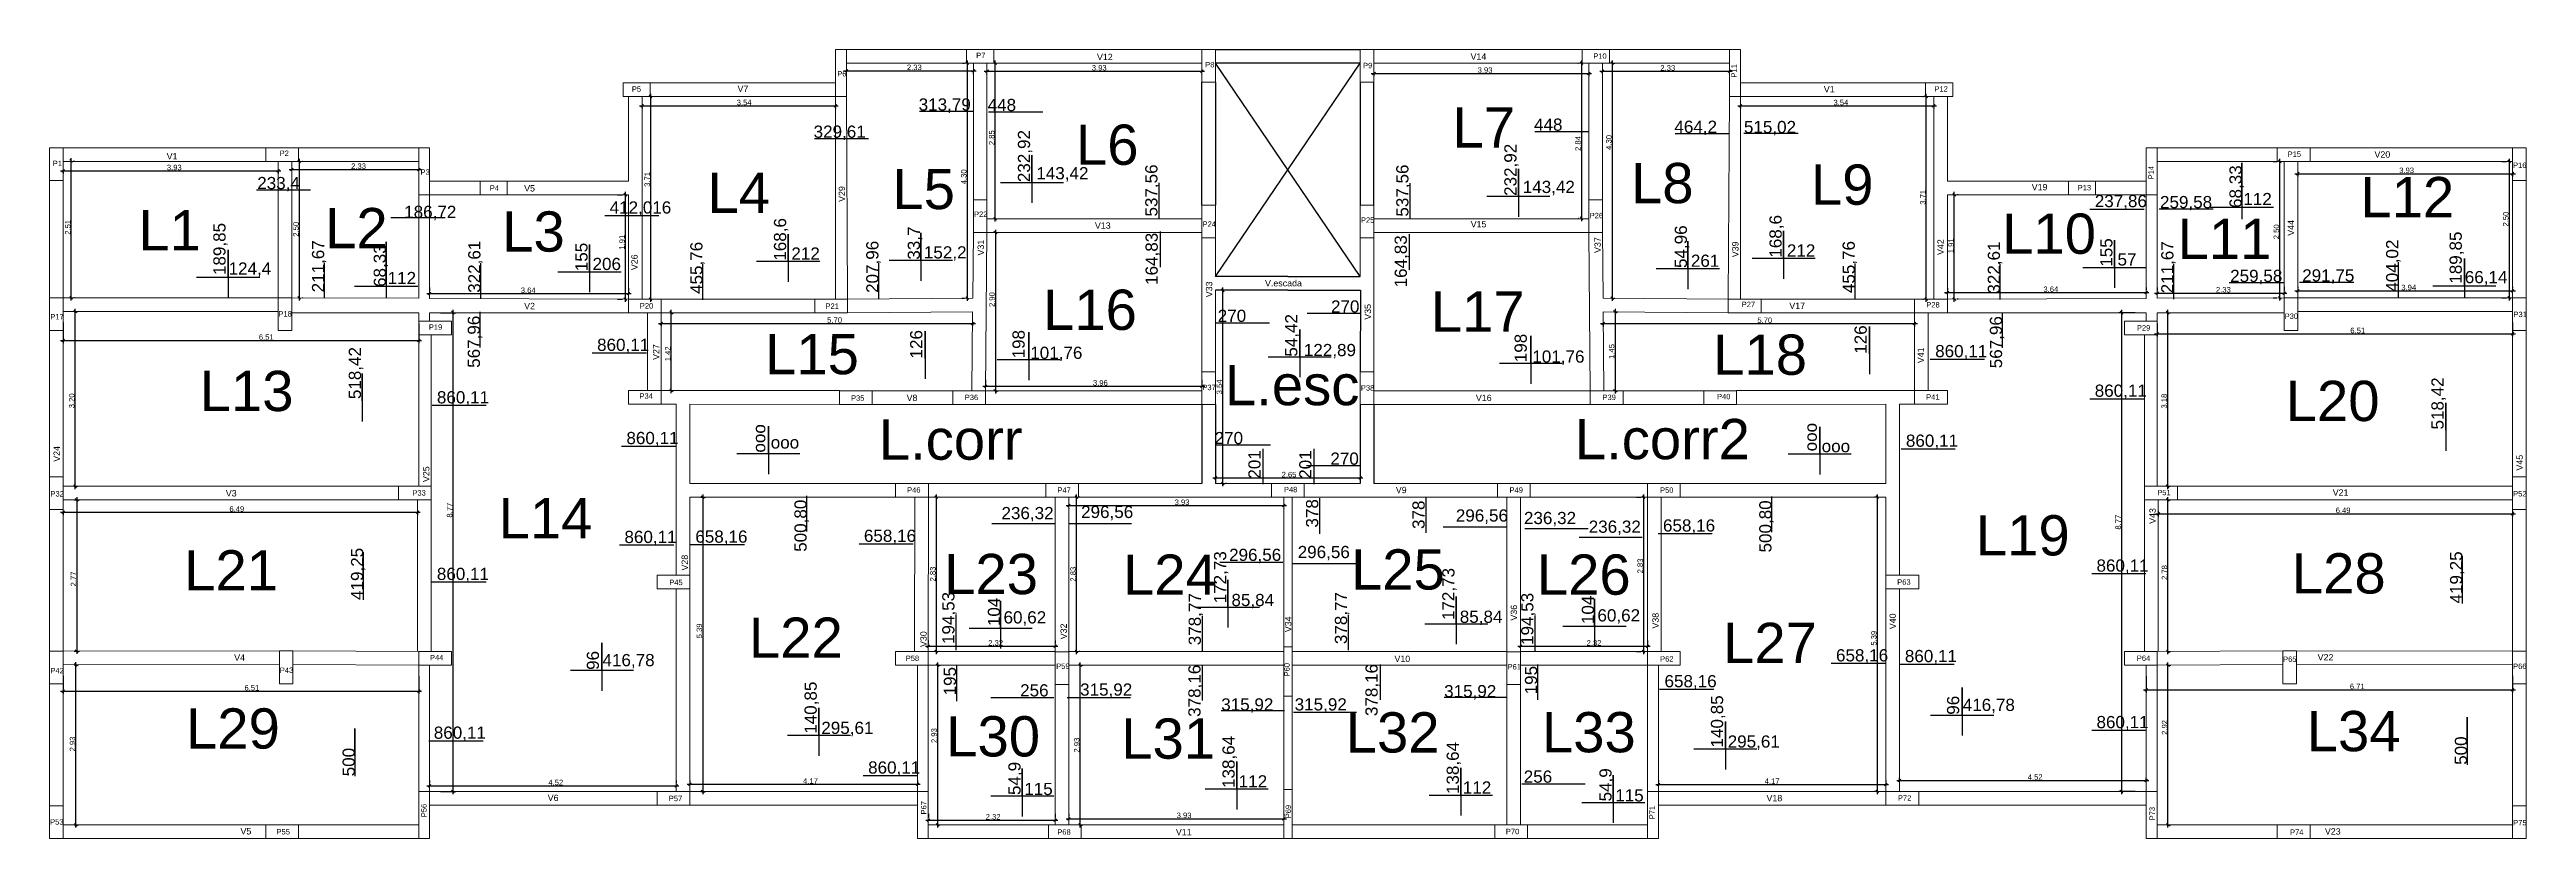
# Model space of a CAD drawing. Header units: millimetres. Extents: x 2878 to 6301, y 540 to 1980.
# Drawn here: x 2987.77 to 3033.13, y 647.43 to 661.88 of the extents above; entities that cross this region are included whole.
import ezdxf

# ---------------------------------------------------------------- set-up
doc = ezdxf.new("R2010")
doc.units = ezdxf.units.MM
doc.header["$LTSCALE"] = 4
for name, color, linetype, lineweight in [('ALVENARIA', 4, 'Continuous', 20), ('COTAS', 35, 'Continuous', 5), ('ESTRUTURA', 4, 'Continuous', 25), ('PILAR', 1, 'Continuous', 5), ('TEXTO', 5, 'Continuous', 20)]:
    doc.layers.add(name, color=color, linetype=linetype, lineweight=lineweight)
doc.layers.add('LINHA DE MOMENTOS', color=42, linetype='Continuous')
doc.styles.get("Standard").update_dxf_attribs({"font": 'arial.ttf'})
doc.dimstyles.new('ISO-25', dxfattribs={"dimscale": 0, "dimtxt": 0.1, "dimasz": 0.05, "dimexe": 0.05, "dimexo": 0.2, "dimgap": 0.01, "dimtad": 1, "dimzin": 4, "dimdsep": 46, "dimtxsty": 'Standard', "dimblk": 'OBLIQUE', "dimcen": 0.1, "dimdle": 0.05, "dimclrt": 256, "dimadec": 0, "dimazin": 0, "dimtfac": 1, "dimtix": 1, "dimtofl": 0, "dimtmove": 0, "dimatfit": 3, "dimfxl": 1, "dimtfillclr": 256, "dimarcsym": 0})

msp = doc.modelspace()

# ---------------------------------------------------------------- texts
at = {"layer": 'COTAS', "attachment_point": 1}
for s, width, heights, insert, char_height in [('P7', 2.5, [1.872], (3004.743, 661.818), 0.0988), ('V12', 2.5, [1.872], (3006.955, 661.799), 0.116), ('V14', 2.5, [1.872], (3013.796, 661.806), 0.116), ('P10', 2.5, [1.872], (3016.042, 661.807), 0.0988), ('P6', 2.5, [1.872], (3002.199, 661.483), 0.0988), ('P8', 2.5, [1.872], (3008.936, 661.65), 0.0988), ('P9', 2.5, [1.872], (3011.827, 661.634), 0.0988), ('P5', 2.5, [1.872], (2998.438, 661.203), 0.0988), ('V7', 2.5, [1.872], (3000.373, 661.216), 0.116), ('V1', 2.5, [1.872], (3020.264, 661.208), 0.116), ('P12', 2.5, [1.872], (3022.29, 661.205), 0.0988), ('L6', 2.5, [1.872], (3006.57, 660.503), 0.7375), ('L7', 2.5, [1.872], (3013.465, 660.82), 0.7375), ('V1', 2.5, [1.872], (2989.92, 659.981), 0.116), ('P2', 2.5, [1.872], (2991.988, 660.027), 0.0988), ('P15', 2.5, [1.872], (3028.757, 660.01), 0.0988), ('V20', 2.5, [1.872], (3030.348, 660.013), 0.116), ('P1', 2.5, [1.872], (2987.834, 659.84), 0.0988), ('P3', 2.5, [1.872], (2994.568, 659.682), 0.0988), ('L4', 2.5, [1.872], (2999.823, 659.623), 0.7375), ('L5', 2.5, [1.872], (3003.209, 659.691), 0.7375), ('L8', 2.5, [1.872], (3016.733, 659.8), 0.7375), ('L9', 2.5, [1.872], (3020.028, 659.772), 0.7375), ('L12', 2.5, [1.872], (3030.089, 659.543), 0.7375), ('P16', 2.5, [1.872], (3032.885, 659.807), 0.0988), ('P4', 2.5, [1.872], (2995.837, 659.39), 0.0988), ('V5', 2.5, [1.872], (2996.466, 659.393), 0.116), ('V19', 2.5, [1.872], (3024.071, 659.415), 0.116), ('P13', 2.5, [1.872], (3024.913, 659.396), 0.0988), ('L1', 2.5, [1.872], (2989.401, 658.935), 0.7375), ('L2', 2.5, [1.872], (2992.821, 658.975), 0.7375), ('L3', 2.5, [1.872], (2996.064, 658.913), 0.7375), ('P22', 2.5, [1.872], (3004.703, 658.91), 0.0988), ('V13', 2.5, [1.872], (3006.917, 658.711), 0.116), ('P24', 2.5, [1.872], (3008.888, 658.729), 0.0988), ('P25', 2.5, [1.872], (3011.788, 658.802), 0.0988), ('V15', 2.5, [1.872], (3013.798, 658.736), 0.116), ('P26', 2.5, [1.872], (3015.977, 658.886), 0.0988), ('L10', 2.5, [1.872], (3023.529, 658.873), 0.7375), ('L11', 2.5, [1.872], (3026.742, 658.777), 0.7375), ('V.escada', 2.5, [1.872], (3010.032, 657.655), 0.116), ('V2', 2.5, [1.872], (2996.466, 657.237), 0.116), ('P20', 2.5, [1.872], (2998.584, 657.232), 0.0988), ('P21', 2.5, [1.872], (3001.983, 657.226), 0.0988), ('L16', 2.5, [1.872], (3005.967, 657.479), 0.7375), ('L17', 2.5, [1.872], (3013.067, 657.446), 0.7375), ('P27', 2.5, [1.872], (3018.761, 657.258), 0.0988), ('V17', 2.5, [1.872], (3019.633, 657.242), 0.116), ('P28', 2.5, [1.872], (3022.14, 657.251), 0.0988), ('P17', 2.5, [1.872], (2987.788, 657.032), 0.0988), ('P18', 2.5, [1.872], (2991.966, 657.085), 0.0988), ('P19', 2.5, [1.872], (2994.721, 656.843), 0.0988), ('P29', 2.5, [1.872], (3025.997, 656.829), 0.0988), ('P30', 2.5, [1.872], (3028.702, 657.042), 0.0988), ('P31', 2.5, [1.872], (3032.892, 657.075), 0.0988), ('L15', 2.5, [1.872], (3000.877, 656.667), 0.7375), ('L18', 2.5, [1.872], (3018.238, 656.657), 0.7375), ('L13', 2.5, [1.872], (2990.524, 655.992), 0.7375), ('L.esc', 2.5, [1.872], (3009.298, 656.1), 0.7375), ('P34', 2.5, [1.872], (2998.577, 655.58), 0.0988), ('P35', 2.5, [1.872], (3002.451, 655.542), 0.0988), ('V8', 0.59468, [0.385], (3003.469, 655.555), 0.116), ('P36', 2.5, [1.872], (3004.534, 655.555), 0.0988), ('P37', 2.5, [1.872], (3008.884, 655.737), 0.0988), ('P38', 2.5, [1.872], (3011.787, 655.729), 0.0988), ('V16', 2.5, [1.872], (3013.893, 655.554), 0.116), ('P39', 2.5, [1.872], (3016.211, 655.556), 0.0988), ('P40', 2.5, [1.872], (3018.309, 655.57), 0.0988), ('P41', 2.5, [1.872], (3022.138, 655.562), 0.0988), ('L20', 2.5, [1.872], (3028.722, 655.81), 0.7375), ('L.corr', 2.5, [1.872], (3002.959, 655.101), 0.7375), ('L.corr2', 2.5, [1.872], (3015.705, 655.111), 0.7375), ('P32', 2.5, [1.872], (2987.792, 653.789), 0.0988), ('V3', 2.5, [1.872], (2991.003, 653.807), 0.116), ('P33', 2.5, [1.872], (2994.419, 653.806), 0.0988), ('L14', 2.5, [1.872], (2995.998, 653.661), 0.7375), ('P46', 2.5, [1.872], (3003.478, 653.859), 0.0988), ('P47', 2.5, [1.872], (3006.231, 653.857), 0.0988), ('P48', 2.5, [1.872], (3010.378, 653.867), 0.0988), ('V9', 2.5, [1.872], (3012.427, 653.867), 0.116), ('P49', 2.5, [1.872], (3014.509, 653.858), 0.0988), ('P50', 2.5, [1.872], (3017.265, 653.856), 0.0988), ('P51', 2.5, [1.872], (3026.37, 653.812), 0.0988), ('V21', 2.5, [1.872], (3029.583, 653.821), 0.116), ('P52', 2.5, [1.872], (3032.887, 653.79), 0.0988), ('L19', 2.5, [1.872], (3023.048, 653.348), 0.7375), ('L21', 2.5, [1.872], (2990.24, 652.706), 0.7375), ('L25', 2.5, [1.872], (3011.606, 652.723), 0.7375), ('L23', 2.5, [1.872], (3004.156, 652.639), 0.7375), ('L24', 2.5, [1.872], (3007.431, 652.627), 0.7375), ('L26', 2.5, [1.872], (3015.009, 652.629), 0.7375), ('L28', 2.5, [1.872], (3028.834, 652.651), 0.7375), ('P45', 2.5, [1.872], (2999.123, 652.166), 0.0988), ('P63', 2.5, [1.872], (3021.608, 652.173), 0.0988), ('L22', 2.5, [1.872], (3000.582, 651.473), 0.7375), ('L27', 2.5, [1.872], (3018.419, 651.377), 0.7375), ('P42', 2.5, [1.872], (2987.791, 650.55), 0.0988), ('V4', 2.5, [1.872], (2991.156, 650.797), 0.116), ('P43', 2.5, [1.872], (2991.992, 650.558), 0.0988), ('P44', 2.5, [1.872], (2994.741, 650.788), 0.0988), ('P58', 2.5, [1.872], (3003.453, 650.776), 0.0988), ('P59', 2.5, [1.872], (3006.208, 650.631), 0.0988), ('V10', 2.5, [1.872], (3012.402, 650.774), 0.116), ('P61', 2.5, [1.872], (3014.474, 650.621), 0.0988), ('P62', 2.5, [1.872], (3017.266, 650.765), 0.0988), ('P64', 2.5, [1.872], (3025.996, 650.777), 0.0988), ('P65', 2.5, [1.872], (3028.674, 650.759), 0.0988), ('V22', 2.5, [1.872], (3029.307, 650.803), 0.116), ('P66', 2.5, [1.872], (3032.886, 650.629), 0.0988), ('L29', 2.5, [1.872], (2990.274, 649.81), 0.7375), ('L30', 2.5, [1.872], (3004.194, 649.666), 0.7375), ('L31', 2.5, [1.872], (3007.399, 649.625), 0.7375), ('L32', 2.5, [1.872], (3011.51, 649.738), 0.7375), ('L33', 2.5, [1.872], (3015.102, 649.742), 0.7375), ('L34', 2.5, [1.872], (3029.106, 649.762), 0.7375), ('V6', 2.5, [1.872], (2996.897, 648.228), 0.116), ('P57', 2.5, [1.872], (2999.115, 648.209), 0.0988), ('V18', 2.5, [1.872], (3019.215, 648.224), 0.116), ('P72', 2.5, [1.872], (3021.621, 648.218), 0.0988), ('P53', 2.5, [1.872], (2987.785, 647.779), 0.0988), ('P75', 2.5, [1.872], (3032.887, 647.765), 0.0988), ('V5', 2.5, [1.872], (2991.272, 647.616), 0.116), ('P55', 2.5, [1.872], (2991.931, 647.599), 0.0988), ('P68', 2.5, [1.872], (3006.228, 647.594), 0.0988), ('V11', 2.5, [1.872], (3008.4, 647.602), 0.116), ('P70', 2.5, [1.872], (3014.442, 647.603), 0.0988), ('P74', 2.5, [1.872], (3028.801, 647.591), 0.0988), ('V23', 2.5, [1.872], (3029.44, 647.614), 0.116)]:
    msp.add_mtext_dynamic_manual_height_columns(s, width=width, gutter_width=12.5, heights=heights, dxfattribs=dict(at, insert=insert, char_height=char_height))
at = {"layer": 'COTAS', "attachment_point": 1, "rotation": 90}
for s, insert, char_height in [('P11', (3018.569, 661.364), 0.0988), ('P14', (3026.206, 659.499), 0.0988), ('V29', (3002.224, 659.086), 0.116), ('V44', (3028.76, 658.466), 0.116), ('V26', (2998.427, 657.836), 0.116), ('V31', (3004.768, 658.104), 0.116), ('V37', (3016.064, 658.151), 0.116), ('V39', (3018.586, 658.073), 0.116), ('V42', (3022.344, 658.114), 0.116), ('V33', (3008.949, 657.34), 0.116), ('V35', (3011.855, 656.928), 0.116), ('V27', (2998.824, 656.192), 0.116), ('V41', (3021.981, 656.132), 0.116), ('V24', (2987.848, 654.326), 0.116), ('V25', (2994.615, 653.955), 0.116), ('V45', (3032.947, 654.165), 0.116), ('V43', (3026.226, 653.189), 0.116), ('V28', (2999.348, 652.334), 0.116), ('V32', (3006.287, 651.075), 0.116), ('V34', (3010.398, 651.205), 0.116), ('V36', (3014.531, 651.417), 0.116), ('V38', (3017.124, 651.271), 0.116), ('V40', (3021.468, 651.26), 0.116), ('V30', (3003.72, 650.933), 0.116), ('P60', (3010.384, 650.395), 0.0988), ('P56', (2994.582, 647.816), 0.0988), ('P67', (3003.732, 647.866), 0.0988), ('P69', (3010.408, 647.796), 0.0988), ('P71', (3017.068, 647.778), 0.0988), ('P73', (3026.227, 647.758), 0.0988)]:
    msp.add_mtext_dynamic_manual_height_columns(s, width=2.5, gutter_width=12.5, heights=[1.872], dxfattribs=dict(at, insert=insert, char_height=char_height))
at = {"layer": 'TEXTO'}
for s, p in [('313,79', (3003.69, 660.759)), ('448', (3004.953, 660.75)), ('329,61', (3001.766, 660.261)), ('448', (3014.958, 660.39)), ('464,2 ', (3017.528, 660.351)), ('515,02', (3018.801, 660.346)), ('233,4', (2991.578, 659.32)), ('143,42', (3005.844, 659.5)), ('143,42', (3014.751, 659.249)), ('186,72  ', (2994.269, 658.792)), ('412,016  ', (2998.031, 658.873)), ('237,86', (3025.226, 658.99)), ('259,58', (3026.42, 658.971)), ('112', (3027.946, 659.027)), ('212', (3001.359, 658.029)), ('152,2', (3003.785, 658.05)), ('261', (3017.83, 657.897)), ('212', (3019.588, 658.085)), ('57', (3025.642, 657.92)), ('124,4', (2991.053, 657.754)), ('112', (2993.966, 657.58)), ('206', (2997.718, 657.838)), ('259,58', (3027.705, 657.619)), ('291,75', (3029.024, 657.628)), ('66,14', (3032.001, 657.597)), ('270', (3011.24, 657.059)), ('270', (3009.166, 656.888)), ('860,11', (2997.801, 656.357)), ('101,76', (3005.733, 656.211)), ('122,89', (3010.743, 656.261)), ('101,76', (3014.927, 656.142)), ('860,11', (3022.303, 656.242)), ('860,11', (2994.868, 655.396)), ('860,11', (3025.225, 655.517)), ('860,11', (2998.338, 654.65)), ('ooo', (3000.981, 654.569)), ('270', (3009.109, 654.649)), ('270', (3011.229, 654.272)), ('ooo', (3020.225, 654.501)), ('860,11', (3021.767, 654.601)), ('236,32', (3005.206, 653.275)), ('296,56', (3006.664, 653.296)), ('296,56', (3013.526, 653.231)), ('236,32', (3014.773, 653.185)), ('236,32', (3015.959, 653.026)), ('658,16', (3017.319, 653.048)), ('860,11', (2998.302, 652.838)), ('658,16', (2999.6, 652.844)), ('658,16', (3002.687, 652.859)), ('296,56', (3009.374, 652.51)), ('296,56', (3010.63, 652.562)), ('860,11', (2994.867, 652.161)), ('860,11', (3025.257, 652.314)), ('85,84', (3009.417, 651.683)), ('60,62', (3005.244, 651.365)), ('85,84', (3013.598, 651.376)), ('60,62', (3016.119, 651.402)), ('658,16', (3020.487, 650.67)), ('860,11', (3021.748, 650.656)), ('416,78', (2997.9, 650.582)), ('658,16', (3017.347, 650.196)), ('256', (3005.548, 650.028)), ('315,92', (3006.646, 650.042)), ('315,92', (3009.23, 649.77)), ('315,92', (3010.575, 649.771)), ('315,92', (3013.312, 650.013)), ('416,78', (3022.808, 649.762)), ('295,61', (3001.907, 649.341)), ('860,11', (3025.257, 649.447)), ('860,11', (2994.811, 649.253)), ('295,61', (3018.504, 649.091)), ('860,11', (3002.764, 648.615)), ('112', (3009.55, 648.361)), ('256', (3014.769, 648.448)), ('115', (3005.623, 648.222)), ('112', (3013.654, 648.249)), ('115', (3016.445, 648.104))]:
    msp.add_text(s, height=0.2235, dxfattribs=at).set_placement(p)
for s, p in [('232,92', (3005.73, 659.448)), ('232,92', (3014.637, 659.196)), ('537,56', (3008.062, 658.818)), ('537,56', (3012.658, 658.816)), ('68,33', (3027.915, 658.975)), ('189,85', (2990.998, 657.746)), ('168,6', (3001.263, 658.009)), ('33,7', (3003.713, 658.028)), ('54,96', (3017.758, 657.875)), ('168,6', (3019.492, 658.065)), ('211,67', (2992.804, 657.429)), ('68,33', (2993.934, 657.528)), ('322,61', (2995.665, 657.421)), ('155', (2997.626, 657.817)), ('455,76', (2999.731, 657.4)), ('207,96', (3002.953, 657.419)), ('164,83', (3008.067, 657.566)), ('164,83', (3012.629, 657.52)), ('455,76', (3020.831, 657.415)), ('322,61', (3023.49, 657.406)), ('155', (3025.549, 657.899)), ('211,67', (3026.666, 657.411)), ('404,02', (3030.783, 657.441)), ('189,85', (3031.946, 657.588)), ('567,96', (2995.656, 656.047)), ('54,42', (3010.624, 656.251)), ('126', (3021.05, 656.304)), ('567,96', (3023.528, 656.039)), ('518,42', (2993.478, 655.473)), ('126', (3003.757, 656.218)), ('198', (3005.631, 656.219)), ('198', (3014.825, 656.15)), ('518,42', (3031.613, 654.917)), ('ooo', (3000.881, 654.494)), ('ooo', (3020.136, 654.517)), ('201', (3009.95, 654.017)), ('201', (3010.882, 654.015)), ('500,80', (3001.638, 652.677)), ('378', (3011.006, 653.121)), ('378', (3012.955, 653.095)), ('500,80', (3019.305, 652.665)), ('419,25', (2993.518, 651.795)), ('172,73', (3009.321, 651.733)), ('419,25', (3031.954, 651.73)), ('172,73', (3013.501, 651.426)), ('194,53', (3004.345, 650.988)), ('104', (3005.18, 651.316)), ('378,77', (3008.857, 650.966)), ('378,77', (3011.534, 650.986)), ('194,53', (3014.946, 650.971)), ('104', (3016.055, 651.353)), ('96', (2997.836, 650.514)), ('195', (3004.374, 650.046)), ('378,16', (3008.851, 649.654)), ('378,16', (3012.094, 649.668)), ('195', (3015.015, 650.066)), ('140,85', (3001.823, 649.344)), ('140,85', (3018.42, 649.093)), ('96', (3022.743, 649.693)), ('500', (2993.364, 648.565)), ('138,64', (3009.476, 648.351)), ('138,64', (3013.581, 648.24)), ('500', (3032.042, 648.775)), ('54,9', (3005.556, 648.222)), ('54,9', (3016.378, 648.105))]:
    msp.add_text(s, height=0.2235, rotation=90, dxfattribs=at).set_placement(p)

# ---------------------------------------------------------------- blocks, each defined once
blk = doc.blocks.new('PILAR')
at = {"layer": 'PILAR', "ltscale": 0.01}
blk.add_lwpolyline([(-0.15, 0), (0.1, 0), (0.1, -0.6), (-0.15, -0.6)], close=True, dxfattribs=at)
blk = doc.blocks.new('_Oblique')
at = {"color": 0, "linetype": 'ByBlock', "lineweight": -2}
blk.add_line((-0.5, -0.5), (0.5, 0.5), dxfattribs=at)
blk = doc.blocks.new('*D634')
at = {"layer": 'COTAS', "color": 0, "lineweight": -2, "transparency": 16777216}
for p, q in [((2987.975, 659.655), (2992.01, 659.655)), ((2988.025, 659.628), (2988.025, 659.605)), ((2991.96, 659.628), (2991.96, 659.605))]:
    blk.add_line(p, q, dxfattribs=at)
at = {"layer": 'Defpoints', "color": 0, "transparency": 16777216}
for p in [(2988.025, 659.828), (2991.96, 659.828), (2991.96, 659.655)]:
    blk.add_point(p, dxfattribs=at)
at = {"layer": 'COTAS', "color": 0, "lineweight": -2, "transparency": 16777216, "xscale": 0.05, "yscale": 0.05, "zscale": 0.05, "rotation": 180}
blk.add_blockref('_Oblique', (2988.025, 659.655), dxfattribs=at)
at = {"layer": 'COTAS', "color": 0, "lineweight": -2, "transparency": 16777216, "xscale": 0.05, "yscale": 0.05, "zscale": 0.05}
blk.add_blockref('_Oblique', (2991.96, 659.655), dxfattribs=at)
at = {"layer": 'COTAS', "transparency": 16777216, "insert": (2990.059, 659.716), "char_height": 0.1, "attachment_point": 5}
blk.add_mtext('3.93', dxfattribs=at)
blk = doc.blocks.new('*D635')
at = {"layer": 'COTAS', "color": 0, "lineweight": -2, "transparency": 16777216}
for p, q in [((2988.171, 657.278), (2988.171, 659.89)), ((2988.225, 659.84), (2988.221, 659.84)), ((2988.225, 657.328), (2988.221, 657.328))]:
    blk.add_line(p, q, dxfattribs=at)
at = {"layer": 'Defpoints', "color": 0, "transparency": 16777216}
for p in [(2988.025, 659.84), (2988.171, 659.84), (2988.025, 657.328)]:
    blk.add_point(p, dxfattribs=at)
at = {"layer": 'COTAS', "color": 0, "lineweight": -2, "transparency": 16777216, "xscale": 0.05, "yscale": 0.05, "zscale": 0.05}
for p, rotation in [((2988.171, 659.84), 90), ((2988.171, 657.328), 270)]:
    blk.add_blockref('_Oblique', p, dxfattribs=dict(at, rotation=rotation))
at = {"layer": 'COTAS', "transparency": 16777216, "insert": (2988.11, 658.621), "char_height": 0.1, "attachment_point": 5, "rotation": 90}
blk.add_mtext('2.51', dxfattribs=at)
blk = doc.blocks.new('*D636')
at = {"layer": 'COTAS', "color": 0, "lineweight": -2, "transparency": 16777216}
for p, q in [((2992.16, 659.679), (2994.585, 659.679)), ((2992.21, 659.628), (2992.21, 659.629)), ((2994.535, 659.628), (2994.535, 659.629))]:
    blk.add_line(p, q, dxfattribs=at)
at = {"layer": 'Defpoints', "color": 0, "transparency": 16777216}
for p in [(2992.21, 659.828), (2994.535, 659.828), (2994.535, 659.679)]:
    blk.add_point(p, dxfattribs=at)
at = {"layer": 'COTAS', "color": 0, "lineweight": -2, "transparency": 16777216, "xscale": 0.05, "yscale": 0.05, "zscale": 0.05, "rotation": 180}
blk.add_blockref('_Oblique', (2992.21, 659.679), dxfattribs=at)
at = {"layer": 'COTAS', "color": 0, "lineweight": -2, "transparency": 16777216, "xscale": 0.05, "yscale": 0.05, "zscale": 0.05}
blk.add_blockref('_Oblique', (2994.535, 659.679), dxfattribs=at)
at = {"layer": 'COTAS', "transparency": 16777216, "insert": (2993.433, 659.74), "char_height": 0.1, "attachment_point": 5}
blk.add_mtext('2.33', dxfattribs=at)
blk = doc.blocks.new('*D637')
at = {"layer": 'COTAS', "color": 0, "lineweight": -2, "transparency": 16777216}
for p, q in [((2992.348, 659.878), (2992.348, 657.278)), ((2992.41, 659.828), (2992.398, 659.828)), ((2992.41, 657.328), (2992.398, 657.328))]:
    blk.add_line(p, q, dxfattribs=at)
at = {"layer": 'Defpoints', "color": 0, "transparency": 16777216}
for p in [(2992.21, 659.828), (2992.21, 657.328), (2992.348, 657.328)]:
    blk.add_point(p, dxfattribs=at)
at = {"layer": 'COTAS', "color": 0, "lineweight": -2, "transparency": 16777216, "xscale": 0.05, "yscale": 0.05, "zscale": 0.05}
for p, rotation in [((2992.348, 659.828), 90), ((2992.348, 657.328), 270)]:
    blk.add_blockref('_Oblique', p, dxfattribs=dict(at, rotation=rotation))
at = {"layer": 'COTAS', "transparency": 16777216, "insert": (2992.287, 658.585), "char_height": 0.1, "attachment_point": 5, "rotation": 90}
blk.add_mtext('2.50', dxfattribs=at)
blk = doc.blocks.new('*D638')
at = {"layer": 'COTAS', "color": 0, "lineweight": -2, "transparency": 16777216}
for p, q in [((2994.685, 657.406), (2998.426, 657.406)), ((2994.735, 657.519), (2994.735, 657.456)), ((2998.376, 657.507), (2998.376, 657.456))]:
    blk.add_line(p, q, dxfattribs=at)
at = {"layer": 'Defpoints', "color": 0, "transparency": 16777216}
for p in [(2994.735, 657.319), (2998.376, 657.406), (2998.376, 657.307)]:
    blk.add_point(p, dxfattribs=at)
at = {"layer": 'COTAS', "color": 0, "lineweight": -2, "transparency": 16777216, "xscale": 0.05, "yscale": 0.05, "zscale": 0.05, "rotation": 180}
blk.add_blockref('_Oblique', (2994.735, 657.406), dxfattribs=at)
at = {"layer": 'COTAS', "color": 0, "lineweight": -2, "transparency": 16777216, "xscale": 0.05, "yscale": 0.05, "zscale": 0.05}
blk.add_blockref('_Oblique', (2998.376, 657.406), dxfattribs=at)
at = {"layer": 'COTAS', "transparency": 16777216, "insert": (2996.54, 657.467), "char_height": 0.1, "attachment_point": 5}
blk.add_mtext('3.64', dxfattribs=at)
blk = doc.blocks.new('*D639')
at = {"layer": 'COTAS', "color": 0, "lineweight": -2, "transparency": 16777216}
for p, q in [((2998.176, 659.218), (2998.268, 659.218)), ((2998.318, 659.268), (2998.318, 657.257)), ((2998.175, 657.307), (2998.268, 657.307))]:
    blk.add_line(p, q, dxfattribs=at)
at = {"layer": 'Defpoints', "color": 0, "transparency": 16777216}
for p in [(2998.376, 659.218), (2998.318, 657.307), (2998.375, 657.307)]:
    blk.add_point(p, dxfattribs=at)
at = {"layer": 'COTAS', "color": 0, "lineweight": -2, "transparency": 16777216, "xscale": 0.05, "yscale": 0.05, "zscale": 0.05}
for p, rotation in [((2998.318, 659.218), 90), ((2998.318, 657.307), 270)]:
    blk.add_blockref('_Oblique', p, dxfattribs=dict(at, rotation=rotation))
at = {"layer": 'COTAS', "transparency": 16777216, "insert": (2998.257, 658.347), "char_height": 0.1, "attachment_point": 5, "rotation": 90}
blk.add_mtext('1.91', dxfattribs=at)
blk = doc.blocks.new('*D640')
at = {"layer": 'COTAS', "color": 0, "lineweight": -2, "transparency": 16777216}
for p, q in [((2998.576, 660.846), (3002.216, 660.846)), ((2998.626, 660.817), (2998.626, 660.796)), ((3002.166, 660.817), (3002.166, 660.796))]:
    blk.add_line(p, q, dxfattribs=at)
at = {"layer": 'Defpoints', "color": 0, "transparency": 16777216}
for p in [(2998.626, 661.017), (3002.166, 661.017), (3002.166, 660.846)]:
    blk.add_point(p, dxfattribs=at)
at = {"layer": 'COTAS', "color": 0, "lineweight": -2, "transparency": 16777216, "xscale": 0.05, "yscale": 0.05, "zscale": 0.05, "rotation": 180}
blk.add_blockref('_Oblique', (2998.626, 660.846), dxfattribs=at)
at = {"layer": 'COTAS', "color": 0, "lineweight": -2, "transparency": 16777216, "xscale": 0.05, "yscale": 0.05, "zscale": 0.05}
blk.add_blockref('_Oblique', (3002.166, 660.846), dxfattribs=at)
at = {"layer": 'COTAS', "transparency": 16777216, "insert": (3000.494, 660.907), "char_height": 0.1, "attachment_point": 5}
blk.add_mtext('3.54', dxfattribs=at)
blk = doc.blocks.new('*D641')
at = {"layer": 'COTAS', "color": 0, "lineweight": -2, "transparency": 16777216}
for p, q in [((2998.781, 661.067), (2998.781, 657.257)), ((2998.826, 661.017), (2998.831, 661.017)), ((2998.826, 657.307), (2998.831, 657.307))]:
    blk.add_line(p, q, dxfattribs=at)
at = {"layer": 'Defpoints', "color": 0, "transparency": 16777216}
for p in [(2998.626, 661.017), (2998.626, 657.307), (2998.781, 657.307)]:
    blk.add_point(p, dxfattribs=at)
at = {"layer": 'COTAS', "color": 0, "lineweight": -2, "transparency": 16777216, "xscale": 0.05, "yscale": 0.05, "zscale": 0.05}
for p, rotation in [((2998.781, 661.017), 90), ((2998.781, 657.307), 270)]:
    blk.add_blockref('_Oblique', p, dxfattribs=dict(at, rotation=rotation))
at = {"layer": 'COTAS', "transparency": 16777216, "insert": (2998.72, 659.498), "char_height": 0.1, "attachment_point": 5, "rotation": 90}
blk.add_mtext('3.71', dxfattribs=at)
blk = doc.blocks.new('*D642')
at = {"layer": 'COTAS', "color": 0, "lineweight": -2, "transparency": 16777216}
for p, q in [((3002.316, 661.489), (3004.741, 661.489)), ((3002.366, 661.427), (3002.366, 661.439)), ((3004.691, 661.427), (3004.691, 661.439))]:
    blk.add_line(p, q, dxfattribs=at)
at = {"layer": 'Defpoints', "color": 0, "transparency": 16777216}
for p in [(3002.366, 661.627), (3004.691, 661.627), (3004.691, 661.489)]:
    blk.add_point(p, dxfattribs=at)
at = {"layer": 'COTAS', "color": 0, "lineweight": -2, "transparency": 16777216, "xscale": 0.05, "yscale": 0.05, "zscale": 0.05, "rotation": 180}
blk.add_blockref('_Oblique', (3002.366, 661.489), dxfattribs=at)
at = {"layer": 'COTAS', "color": 0, "lineweight": -2, "transparency": 16777216, "xscale": 0.05, "yscale": 0.05, "zscale": 0.05}
blk.add_blockref('_Oblique', (3004.691, 661.489), dxfattribs=at)
at = {"layer": 'COTAS', "transparency": 16777216, "insert": (3003.611, 661.55), "char_height": 0.1, "attachment_point": 5}
blk.add_mtext('2.33', dxfattribs=at)
blk = doc.blocks.new('*D643')
at = {"layer": 'COTAS', "color": 0, "lineweight": -2, "transparency": 16777216}
for p, q in [((3004.491, 661.627), (3004.528, 661.627)), ((3004.578, 661.677), (3004.578, 657.275)), ((3004.481, 657.325), (3004.528, 657.325))]:
    blk.add_line(p, q, dxfattribs=at)
at = {"layer": 'Defpoints', "color": 0, "transparency": 16777216}
for p in [(3004.691, 661.627), (3004.578, 657.325), (3004.681, 657.325)]:
    blk.add_point(p, dxfattribs=at)
at = {"layer": 'COTAS', "color": 0, "lineweight": -2, "transparency": 16777216, "xscale": 0.05, "yscale": 0.05, "zscale": 0.05}
for p, rotation in [((3004.578, 661.627), 90), ((3004.578, 657.325), 270)]:
    blk.add_blockref('_Oblique', p, dxfattribs=dict(at, rotation=rotation))
at = {"layer": 'COTAS', "transparency": 16777216, "insert": (3004.517, 659.547), "char_height": 0.1, "attachment_point": 5, "rotation": 90}
blk.add_mtext('4.30', dxfattribs=at)
blk = doc.blocks.new('*D644')
at = {"layer": 'COTAS', "color": 0, "lineweight": -2, "transparency": 16777216}
for p, q in [((3004.891, 661.482), (3008.926, 661.482)), ((3004.941, 661.427), (3004.941, 661.432)), ((3008.876, 661.427), (3008.876, 661.432))]:
    blk.add_line(p, q, dxfattribs=at)
at = {"layer": 'Defpoints', "color": 0, "transparency": 16777216}
for p in [(3004.941, 661.627), (3008.876, 661.627), (3008.876, 661.482)]:
    blk.add_point(p, dxfattribs=at)
at = {"layer": 'COTAS', "color": 0, "lineweight": -2, "transparency": 16777216, "xscale": 0.05, "yscale": 0.05, "zscale": 0.05, "rotation": 180}
blk.add_blockref('_Oblique', (3004.941, 661.482), dxfattribs=at)
at = {"layer": 'COTAS', "color": 0, "lineweight": -2, "transparency": 16777216, "xscale": 0.05, "yscale": 0.05, "zscale": 0.05}
blk.add_blockref('_Oblique', (3008.876, 661.482), dxfattribs=at)
at = {"layer": 'COTAS', "transparency": 16777216, "insert": (3006.996, 661.543), "char_height": 0.1, "attachment_point": 5}
blk.add_mtext('3.93', dxfattribs=at)
blk = doc.blocks.new('*D645')
at = {"layer": 'COTAS', "color": 0, "lineweight": -2, "transparency": 16777216}
for p, q in [((3005.089, 658.727), (3005.089, 661.677)), ((3005.141, 661.627), (3005.139, 661.627)), ((3005.141, 658.777), (3005.139, 658.777))]:
    blk.add_line(p, q, dxfattribs=at)
at = {"layer": 'Defpoints', "color": 0, "transparency": 16777216}
for p in [(3004.941, 661.627), (3005.089, 661.627), (3004.941, 658.777)]:
    blk.add_point(p, dxfattribs=at)
at = {"layer": 'COTAS', "color": 0, "lineweight": -2, "transparency": 16777216, "xscale": 0.05, "yscale": 0.05, "zscale": 0.05}
for p, rotation in [((3005.089, 661.627), 90), ((3005.089, 658.777), 270)]:
    blk.add_blockref('_Oblique', p, dxfattribs=dict(at, rotation=rotation))
at = {"layer": 'COTAS', "transparency": 16777216, "insert": (3005.028, 660.262), "char_height": 0.1, "attachment_point": 5, "rotation": 90}
blk.add_mtext('2.85', dxfattribs=at)
blk = doc.blocks.new('*D646')
at = {"layer": 'COTAS', "color": 0, "lineweight": -2, "transparency": 16777216}
for p, q in [((3011.977, 661.44), (3016.011, 661.44)), ((3012.027, 661.427), (3012.027, 661.39)), ((3015.961, 661.427), (3015.961, 661.39))]:
    blk.add_line(p, q, dxfattribs=at)
at = {"layer": 'Defpoints', "color": 0, "transparency": 16777216}
for p in [(3012.027, 661.627), (3015.961, 661.627), (3015.961, 661.44)]:
    blk.add_point(p, dxfattribs=at)
at = {"layer": 'COTAS', "color": 0, "lineweight": -2, "transparency": 16777216, "xscale": 0.05, "yscale": 0.05, "zscale": 0.05, "rotation": 180}
blk.add_blockref('_Oblique', (3012.027, 661.44), dxfattribs=at)
at = {"layer": 'COTAS', "color": 0, "lineweight": -2, "transparency": 16777216, "xscale": 0.05, "yscale": 0.05, "zscale": 0.05}
blk.add_blockref('_Oblique', (3015.961, 661.44), dxfattribs=at)
at = {"layer": 'COTAS', "transparency": 16777216, "insert": (3014.061, 661.501), "char_height": 0.1, "attachment_point": 5}
blk.add_mtext('3.93', dxfattribs=at)
blk = doc.blocks.new('*D647')
at = {"layer": 'COTAS', "color": 0, "lineweight": -2, "transparency": 16777216}
for p, q in [((3015.761, 661.627), (3015.775, 661.627)), ((3015.825, 661.677), (3015.825, 658.735)), ((3015.777, 658.785), (3015.775, 658.785))]:
    blk.add_line(p, q, dxfattribs=at)
at = {"layer": 'Defpoints', "color": 0, "transparency": 16777216}
for p in [(3015.961, 661.627), (3015.825, 658.785), (3015.977, 658.785)]:
    blk.add_point(p, dxfattribs=at)
at = {"layer": 'COTAS', "color": 0, "lineweight": -2, "transparency": 16777216, "xscale": 0.05, "yscale": 0.05, "zscale": 0.05}
for p, rotation in [((3015.825, 661.627), 90), ((3015.825, 658.785), 270)]:
    blk.add_blockref('_Oblique', p, dxfattribs=dict(at, rotation=rotation))
at = {"layer": 'COTAS', "transparency": 16777216, "insert": (3015.763, 660.156), "char_height": 0.1, "attachment_point": 5, "rotation": 90}
blk.add_mtext('2.84', dxfattribs=at)
blk = doc.blocks.new('*D648')
at = {"layer": 'COTAS', "color": 0, "lineweight": -2, "transparency": 16777216}
for p, q in [((3016.161, 661.479), (3018.587, 661.479)), ((3016.211, 661.427), (3016.211, 661.429)), ((3018.537, 661.427), (3018.537, 661.429))]:
    blk.add_line(p, q, dxfattribs=at)
at = {"layer": 'Defpoints', "color": 0, "transparency": 16777216}
for p in [(3016.211, 661.627), (3018.537, 661.627), (3018.537, 661.479)]:
    blk.add_point(p, dxfattribs=at)
at = {"layer": 'COTAS', "color": 0, "lineweight": -2, "transparency": 16777216, "xscale": 0.05, "yscale": 0.05, "zscale": 0.05, "rotation": 180}
blk.add_blockref('_Oblique', (3016.211, 661.479), dxfattribs=at)
at = {"layer": 'COTAS', "color": 0, "lineweight": -2, "transparency": 16777216, "xscale": 0.05, "yscale": 0.05, "zscale": 0.05}
blk.add_blockref('_Oblique', (3018.537, 661.479), dxfattribs=at)
at = {"layer": 'COTAS', "transparency": 16777216, "insert": (3017.407, 661.54), "char_height": 0.1, "attachment_point": 5}
blk.add_mtext('2.33', dxfattribs=at)
blk = doc.blocks.new('*D649')
at = {"layer": 'COTAS', "color": 0, "lineweight": -2, "transparency": 16777216}
for p, q in [((3016.388, 661.677), (3016.388, 657.275)), ((3016.411, 661.627), (3016.438, 661.627)), ((3016.422, 657.325), (3016.438, 657.325))]:
    blk.add_line(p, q, dxfattribs=at)
at = {"layer": 'Defpoints', "color": 0, "transparency": 16777216}
for p in [(3016.211, 661.627), (3016.222, 657.325), (3016.388, 657.325)]:
    blk.add_point(p, dxfattribs=at)
at = {"layer": 'COTAS', "color": 0, "lineweight": -2, "transparency": 16777216, "xscale": 0.05, "yscale": 0.05, "zscale": 0.05}
for p, rotation in [((3016.388, 661.627), 90), ((3016.388, 657.325), 270)]:
    blk.add_blockref('_Oblique', p, dxfattribs=dict(at, rotation=rotation))
at = {"layer": 'COTAS', "transparency": 16777216, "insert": (3016.327, 660.176), "char_height": 0.1, "attachment_point": 5, "rotation": 90}
blk.add_mtext('4.30', dxfattribs=at)
blk = doc.blocks.new('*D650')
at = {"layer": 'COTAS', "color": 0, "lineweight": -2, "transparency": 16777216}
for p, q in [((3018.687, 660.845), (3022.326, 660.845)), ((3018.737, 660.817), (3018.737, 660.795)), ((3022.276, 660.817), (3022.276, 660.795))]:
    blk.add_line(p, q, dxfattribs=at)
at = {"layer": 'Defpoints', "color": 0, "transparency": 16777216}
for p in [(3018.737, 661.017), (3022.276, 661.017), (3022.276, 660.845)]:
    blk.add_point(p, dxfattribs=at)
at = {"layer": 'COTAS', "color": 0, "lineweight": -2, "transparency": 16777216, "xscale": 0.05, "yscale": 0.05, "zscale": 0.05, "rotation": 180}
blk.add_blockref('_Oblique', (3018.737, 660.845), dxfattribs=at)
at = {"layer": 'COTAS', "color": 0, "lineweight": -2, "transparency": 16777216, "xscale": 0.05, "yscale": 0.05, "zscale": 0.05}
blk.add_blockref('_Oblique', (3022.276, 660.845), dxfattribs=at)
at = {"layer": 'COTAS', "transparency": 16777216, "insert": (3020.577, 660.906), "char_height": 0.1, "attachment_point": 5}
blk.add_mtext('3.54', dxfattribs=at)
blk = doc.blocks.new('*D651')
at = {"layer": 'COTAS', "color": 0, "lineweight": -2, "transparency": 16777216}
for p, q in [((3022.076, 661.017), (3022.09, 661.017)), ((3022.14, 657.257), (3022.14, 661.067)), ((3022.076, 657.307), (3022.09, 657.307))]:
    blk.add_line(p, q, dxfattribs=at)
at = {"layer": 'Defpoints', "color": 0, "transparency": 16777216}
for p in [(3022.14, 661.017), (3022.276, 661.017), (3022.276, 657.307)]:
    blk.add_point(p, dxfattribs=at)
at = {"layer": 'COTAS', "color": 0, "lineweight": -2, "transparency": 16777216, "xscale": 0.05, "yscale": 0.05, "zscale": 0.05}
for p, rotation in [((3022.14, 661.017), 90), ((3022.14, 657.307), 270)]:
    blk.add_blockref('_Oblique', p, dxfattribs=dict(at, rotation=rotation))
at = {"layer": 'COTAS', "transparency": 16777216, "insert": (3022.079, 659.171), "char_height": 0.1, "attachment_point": 5, "rotation": 90}
blk.add_mtext('3.71', dxfattribs=at)
blk = doc.blocks.new('*D652')
at = {"layer": 'COTAS', "color": 0, "lineweight": -2, "transparency": 16777216}
for p, q in [((3022.654, 657.257), (3022.654, 659.268)), ((3022.726, 659.218), (3022.704, 659.218)), ((3022.726, 657.307), (3022.704, 657.307))]:
    blk.add_line(p, q, dxfattribs=at)
at = {"layer": 'Defpoints', "color": 0, "transparency": 16777216}
for p in [(3022.526, 659.218), (3022.654, 659.218), (3022.526, 657.307)]:
    blk.add_point(p, dxfattribs=at)
at = {"layer": 'COTAS', "color": 0, "lineweight": -2, "transparency": 16777216, "xscale": 0.05, "yscale": 0.05, "zscale": 0.05}
for p, rotation in [((3022.654, 659.218), 90), ((3022.654, 657.307), 270)]:
    blk.add_blockref('_Oblique', p, dxfattribs=dict(at, rotation=rotation))
at = {"layer": 'COTAS', "transparency": 16777216, "insert": (3022.593, 658.282), "char_height": 0.1, "attachment_point": 5, "rotation": 90}
blk.add_mtext('1.91', dxfattribs=at)
blk = doc.blocks.new('*D653')
at = {"layer": 'COTAS', "color": 0, "lineweight": -2, "transparency": 16777216}
for p, q in [((3022.476, 657.425), (3026.217, 657.425)), ((3022.526, 657.507), (3022.526, 657.475)), ((3026.167, 657.519), (3026.167, 657.475))]:
    blk.add_line(p, q, dxfattribs=at)
at = {"layer": 'Defpoints', "color": 0, "transparency": 16777216}
for p in [(3022.526, 657.307), (3026.167, 657.425), (3026.167, 657.319)]:
    blk.add_point(p, dxfattribs=at)
at = {"layer": 'COTAS', "color": 0, "lineweight": -2, "transparency": 16777216, "xscale": 0.05, "yscale": 0.05, "zscale": 0.05, "rotation": 180}
blk.add_blockref('_Oblique', (3022.526, 657.425), dxfattribs=at)
at = {"layer": 'COTAS', "color": 0, "lineweight": -2, "transparency": 16777216, "xscale": 0.05, "yscale": 0.05, "zscale": 0.05}
blk.add_blockref('_Oblique', (3026.167, 657.425), dxfattribs=at)
at = {"layer": 'COTAS', "transparency": 16777216, "insert": (3024.421, 657.486), "char_height": 0.1, "attachment_point": 5}
blk.add_mtext('3.64', dxfattribs=at)
blk = doc.blocks.new('*D654')
at = {"layer": 'COTAS', "color": 0, "lineweight": -2, "transparency": 16777216}
for p, q in [((3028.492, 659.828), (3028.562, 659.828)), ((3028.612, 657.278), (3028.612, 659.878)), ((3028.492, 657.328), (3028.562, 657.328))]:
    blk.add_line(p, q, dxfattribs=at)
at = {"layer": 'Defpoints', "color": 0, "transparency": 16777216}
for p in [(3028.612, 659.828), (3028.692, 659.828), (3028.692, 657.328)]:
    blk.add_point(p, dxfattribs=at)
at = {"layer": 'COTAS', "color": 0, "lineweight": -2, "transparency": 16777216, "xscale": 0.05, "yscale": 0.05, "zscale": 0.05}
for p, rotation in [((3028.612, 659.828), 90), ((3028.612, 657.328), 270)]:
    blk.add_blockref('_Oblique', p, dxfattribs=dict(at, rotation=rotation))
at = {"layer": 'COTAS', "transparency": 16777216, "insert": (3028.551, 658.538), "char_height": 0.1, "attachment_point": 5, "rotation": 90}
blk.add_mtext('2.50', dxfattribs=at)
blk = doc.blocks.new('*D655')
at = {"layer": 'COTAS', "color": 0, "lineweight": -2, "transparency": 16777216}
for p, q in [((3026.317, 657.416), (3028.742, 657.416)), ((3026.367, 657.52), (3026.367, 657.466)), ((3028.692, 657.528), (3028.692, 657.466))]:
    blk.add_line(p, q, dxfattribs=at)
at = {"layer": 'Defpoints', "color": 0, "transparency": 16777216}
for p in [(3026.367, 657.32), (3028.692, 657.416), (3028.692, 657.328)]:
    blk.add_point(p, dxfattribs=at)
at = {"layer": 'COTAS', "color": 0, "lineweight": -2, "transparency": 16777216, "xscale": 0.05, "yscale": 0.05, "zscale": 0.05, "rotation": 180}
blk.add_blockref('_Oblique', (3026.367, 657.416), dxfattribs=at)
at = {"layer": 'COTAS', "color": 0, "lineweight": -2, "transparency": 16777216, "xscale": 0.05, "yscale": 0.05, "zscale": 0.05}
blk.add_blockref('_Oblique', (3028.692, 657.416), dxfattribs=at)
at = {"layer": 'COTAS', "transparency": 16777216, "insert": (3027.581, 657.477), "char_height": 0.1, "attachment_point": 5}
blk.add_mtext('2.33', dxfattribs=at)
blk = doc.blocks.new('*D656')
at = {"layer": 'COTAS', "color": 0, "lineweight": -2, "transparency": 16777216}
for p, q in [((3028.892, 657.456), (3032.927, 657.456)), ((3028.942, 657.528), (3028.942, 657.506)), ((3032.877, 657.528), (3032.877, 657.506))]:
    blk.add_line(p, q, dxfattribs=at)
at = {"layer": 'Defpoints', "color": 0, "transparency": 16777216}
for p in [(3028.942, 657.328), (3032.877, 657.456), (3032.877, 657.328)]:
    blk.add_point(p, dxfattribs=at)
at = {"layer": 'COTAS', "color": 0, "lineweight": -2, "transparency": 16777216, "xscale": 0.05, "yscale": 0.05, "zscale": 0.05, "rotation": 180}
blk.add_blockref('_Oblique', (3028.942, 657.456), dxfattribs=at)
at = {"layer": 'COTAS', "color": 0, "lineweight": -2, "transparency": 16777216, "xscale": 0.05, "yscale": 0.05, "zscale": 0.05}
blk.add_blockref('_Oblique', (3032.877, 657.456), dxfattribs=at)
at = {"layer": 'COTAS', "transparency": 16777216, "insert": (3030.975, 657.517), "char_height": 0.1, "attachment_point": 5}
blk.add_mtext('3.94', dxfattribs=at)
blk = doc.blocks.new('*D657')
at = {"layer": 'COTAS', "color": 0, "lineweight": -2, "transparency": 16777216}
for p, q in [((3032.677, 659.828), (3032.763, 659.828)), ((3032.813, 659.878), (3032.813, 657.278)), ((3032.677, 657.328), (3032.763, 657.328))]:
    blk.add_line(p, q, dxfattribs=at)
at = {"layer": 'Defpoints', "color": 0, "transparency": 16777216}
for p in [(3032.877, 659.828), (3032.813, 657.328), (3032.877, 657.328)]:
    blk.add_point(p, dxfattribs=at)
at = {"layer": 'COTAS', "color": 0, "lineweight": -2, "transparency": 16777216, "xscale": 0.05, "yscale": 0.05, "zscale": 0.05}
for p, rotation in [((3032.813, 659.828), 90), ((3032.813, 657.328), 270)]:
    blk.add_blockref('_Oblique', p, dxfattribs=dict(at, rotation=rotation))
at = {"layer": 'COTAS', "transparency": 16777216, "insert": (3032.752, 658.772), "char_height": 0.1, "attachment_point": 5, "rotation": 90}
blk.add_mtext('2.50', dxfattribs=at)
blk = doc.blocks.new('*D658')
at = {"layer": 'COTAS', "color": 0, "lineweight": -2, "transparency": 16777216}
for p, q in [((3028.892, 659.603), (3032.927, 659.603)), ((3028.942, 659.628), (3028.942, 659.553)), ((3032.877, 659.628), (3032.877, 659.553))]:
    blk.add_line(p, q, dxfattribs=at)
at = {"layer": 'Defpoints', "color": 0, "transparency": 16777216}
for p in [(3028.942, 659.828), (3032.877, 659.828), (3032.877, 659.603)]:
    blk.add_point(p, dxfattribs=at)
at = {"layer": 'COTAS', "color": 0, "lineweight": -2, "transparency": 16777216, "xscale": 0.05, "yscale": 0.05, "zscale": 0.05, "rotation": 180}
blk.add_blockref('_Oblique', (3028.942, 659.603), dxfattribs=at)
at = {"layer": 'COTAS', "color": 0, "lineweight": -2, "transparency": 16777216, "xscale": 0.05, "yscale": 0.05, "zscale": 0.05}
blk.add_blockref('_Oblique', (3032.877, 659.603), dxfattribs=at)
at = {"layer": 'COTAS', "transparency": 16777216, "insert": (3030.936, 659.664), "char_height": 0.1, "attachment_point": 5}
blk.add_mtext('3.93', dxfattribs=at)
blk = doc.blocks.new('*D659')
at = {"layer": 'COTAS', "color": 0, "lineweight": -2, "transparency": 16777216}
for p, q in [((2994.685, 648.39), (2999.301, 648.39)), ((2994.735, 648.487), (2994.735, 648.44)), ((2999.251, 648.487), (2999.251, 648.44))]:
    blk.add_line(p, q, dxfattribs=at)
at = {"layer": 'Defpoints', "color": 0, "transparency": 16777216}
for p in [(2994.735, 648.287), (2999.251, 648.39), (2999.251, 648.287)]:
    blk.add_point(p, dxfattribs=at)
at = {"layer": 'COTAS', "color": 0, "lineweight": -2, "transparency": 16777216, "xscale": 0.05, "yscale": 0.05, "zscale": 0.05, "rotation": 180}
blk.add_blockref('_Oblique', (2994.735, 648.39), dxfattribs=at)
at = {"layer": 'COTAS', "color": 0, "lineweight": -2, "transparency": 16777216, "xscale": 0.05, "yscale": 0.05, "zscale": 0.05}
blk.add_blockref('_Oblique', (2999.251, 648.39), dxfattribs=at)
at = {"layer": 'COTAS', "transparency": 16777216, "insert": (2997.045, 648.451), "char_height": 0.1, "attachment_point": 5}
blk.add_mtext('4.52', dxfattribs=at)
blk = doc.blocks.new('*D660')
at = {"layer": 'COTAS', "color": 0, "lineweight": -2, "transparency": 16777216}
for p, q in [((2994.935, 657.057), (2995.212, 657.057)), ((2995.162, 657.107), (2995.162, 648.237)), ((2994.935, 648.287), (2995.212, 648.287))]:
    blk.add_line(p, q, dxfattribs=at)
at = {"layer": 'Defpoints', "color": 0, "transparency": 16777216}
for p in [(2994.735, 657.057), (2994.735, 648.287), (2995.162, 648.287)]:
    blk.add_point(p, dxfattribs=at)
at = {"layer": 'COTAS', "color": 0, "lineweight": -2, "transparency": 16777216, "xscale": 0.05, "yscale": 0.05, "zscale": 0.05}
for p, rotation in [((2995.162, 657.057), 90), ((2995.162, 648.287), 270)]:
    blk.add_blockref('_Oblique', p, dxfattribs=dict(at, rotation=rotation))
at = {"layer": 'COTAS', "transparency": 16777216, "insert": (2995.101, 653.44), "char_height": 0.1, "attachment_point": 5, "rotation": 90}
blk.add_mtext('8.77', dxfattribs=at)
blk = doc.blocks.new('*D661')
at = {"layer": 'COTAS', "color": 0, "lineweight": -2, "transparency": 16777216}
for p, q in [((3025.967, 657.057), (3025.665, 657.057)), ((3025.715, 657.107), (3025.715, 648.237)), ((3025.967, 648.287), (3025.665, 648.287))]:
    blk.add_line(p, q, dxfattribs=at)
at = {"layer": 'Defpoints', "color": 0, "transparency": 16777216}
for p in [(3026.167, 657.057), (3025.715, 648.287), (3026.167, 648.287)]:
    blk.add_point(p, dxfattribs=at)
at = {"layer": 'COTAS', "color": 0, "lineweight": -2, "transparency": 16777216, "xscale": 0.05, "yscale": 0.05, "zscale": 0.05}
for p, rotation in [((3025.715, 657.057), 90), ((3025.715, 648.287), 270)]:
    blk.add_blockref('_Oblique', p, dxfattribs=dict(at, rotation=rotation))
at = {"layer": 'COTAS', "transparency": 16777216, "insert": (3025.654, 653.22), "char_height": 0.1, "attachment_point": 5, "rotation": 90}
blk.add_mtext('8.77', dxfattribs=at)
blk = doc.blocks.new('*D662')
at = {"layer": 'COTAS', "color": 0, "lineweight": -2, "transparency": 16777216}
for p, q in [((3021.601, 648.49), (3026.217, 648.49)), ((3021.651, 648.487), (3021.651, 648.54)), ((3026.167, 648.487), (3026.167, 648.54))]:
    blk.add_line(p, q, dxfattribs=at)
at = {"layer": 'Defpoints', "color": 0, "transparency": 16777216}
for p in [(3021.651, 648.287), (3026.167, 648.49), (3026.167, 648.287)]:
    blk.add_point(p, dxfattribs=at)
at = {"layer": 'COTAS', "color": 0, "lineweight": -2, "transparency": 16777216, "xscale": 0.05, "yscale": 0.05, "zscale": 0.05, "rotation": 180}
blk.add_blockref('_Oblique', (3021.651, 648.49), dxfattribs=at)
at = {"layer": 'COTAS', "color": 0, "lineweight": -2, "transparency": 16777216, "xscale": 0.05, "yscale": 0.05, "zscale": 0.05}
blk.add_blockref('_Oblique', (3026.167, 648.49), dxfattribs=at)
at = {"layer": 'COTAS', "transparency": 16777216, "insert": (3024.135, 648.551), "char_height": 0.1, "attachment_point": 5}
blk.add_mtext('4.52', dxfattribs=at)
blk = doc.blocks.new('*D663')
at = {"layer": 'COTAS', "color": 0, "lineweight": -2, "transparency": 16777216}
for p, q in [((3004.866, 655.71), (3008.927, 655.71)), ((3004.916, 655.826), (3004.916, 655.76)), ((3008.877, 655.826), (3008.877, 655.76))]:
    blk.add_line(p, q, dxfattribs=at)
at = {"layer": 'Defpoints', "color": 0, "transparency": 16777216}
for p in [(3004.916, 655.626), (3008.877, 655.71), (3008.877, 655.626)]:
    blk.add_point(p, dxfattribs=at)
at = {"layer": 'COTAS', "color": 0, "lineweight": -2, "transparency": 16777216, "xscale": 0.05, "yscale": 0.05, "zscale": 0.05, "rotation": 180}
blk.add_blockref('_Oblique', (3004.916, 655.71), dxfattribs=at)
at = {"layer": 'COTAS', "color": 0, "lineweight": -2, "transparency": 16777216, "xscale": 0.05, "yscale": 0.05, "zscale": 0.05}
blk.add_blockref('_Oblique', (3008.877, 655.71), dxfattribs=at)
at = {"layer": 'COTAS', "transparency": 16777216, "insert": (3007.017, 655.771), "char_height": 0.1, "attachment_point": 5}
blk.add_mtext('3.96', dxfattribs=at)
blk = doc.blocks.new('*D664')
at = {"layer": 'COTAS', "color": 0, "lineweight": -2, "transparency": 16777216}
for p, q in [((3005.094, 658.577), (3005.094, 655.576)), ((3005.141, 658.527), (3005.144, 658.527)), ((3005.116, 655.626), (3005.144, 655.626))]:
    blk.add_line(p, q, dxfattribs=at)
at = {"layer": 'Defpoints', "color": 0, "transparency": 16777216}
for p in [(3004.941, 658.527), (3004.916, 655.626), (3005.094, 655.626)]:
    blk.add_point(p, dxfattribs=at)
at = {"layer": 'COTAS', "color": 0, "lineweight": -2, "transparency": 16777216, "xscale": 0.05, "yscale": 0.05, "zscale": 0.05}
for p, rotation in [((3005.094, 658.527), 90), ((3005.094, 655.626), 270)]:
    blk.add_blockref('_Oblique', p, dxfattribs=dict(at, rotation=rotation))
at = {"layer": 'COTAS', "transparency": 16777216, "insert": (3005.033, 657.297), "char_height": 0.1, "attachment_point": 5, "rotation": 90}
blk.add_mtext('2.90', dxfattribs=at)
blk = doc.blocks.new('*D665')
at = {"layer": 'COTAS', "color": 0, "lineweight": -2, "transparency": 16777216}
for p, q in [((2999.451, 648.42), (3003.716, 648.42)), ((2999.501, 648.487), (2999.501, 648.47)), ((3003.666, 648.487), (3003.666, 648.47))]:
    blk.add_line(p, q, dxfattribs=at)
at = {"layer": 'Defpoints', "color": 0, "transparency": 16777216}
for p in [(2999.501, 648.287), (3003.666, 648.42), (3003.666, 648.287)]:
    blk.add_point(p, dxfattribs=at)
at = {"layer": 'COTAS', "color": 0, "lineweight": -2, "transparency": 16777216, "xscale": 0.05, "yscale": 0.05, "zscale": 0.05, "rotation": 180}
blk.add_blockref('_Oblique', (2999.501, 648.42), dxfattribs=at)
at = {"layer": 'COTAS', "color": 0, "lineweight": -2, "transparency": 16777216, "xscale": 0.05, "yscale": 0.05, "zscale": 0.05}
blk.add_blockref('_Oblique', (3003.666, 648.42), dxfattribs=at)
at = {"layer": 'COTAS', "transparency": 16777216, "insert": (3001.709, 648.48), "char_height": 0.1, "attachment_point": 5}
blk.add_mtext('4.17', dxfattribs=at)
blk = doc.blocks.new('*D666')
at = {"layer": 'COTAS', "color": 0, "lineweight": -2, "transparency": 16777216}
for p, q in [((2999.701, 653.678), (2999.785, 653.678)), ((2999.735, 653.728), (2999.735, 648.237)), ((2999.701, 648.287), (2999.785, 648.287))]:
    blk.add_line(p, q, dxfattribs=at)
at = {"layer": 'Defpoints', "color": 0, "transparency": 16777216}
for p in [(2999.501, 653.678), (2999.501, 648.287), (2999.735, 648.287)]:
    blk.add_point(p, dxfattribs=at)
at = {"layer": 'COTAS', "color": 0, "lineweight": -2, "transparency": 16777216, "xscale": 0.05, "yscale": 0.05, "zscale": 0.05}
for p, rotation in [((2999.735, 653.678), 90), ((2999.735, 648.287), 270)]:
    blk.add_blockref('_Oblique', p, dxfattribs=dict(at, rotation=rotation))
at = {"layer": 'COTAS', "transparency": 16777216, "insert": (2999.674, 651.228), "char_height": 0.1, "attachment_point": 5, "rotation": 90}
blk.add_mtext('5.39', dxfattribs=at)
blk = doc.blocks.new('*D667')
at = {"layer": 'COTAS', "color": 0, "lineweight": -2, "transparency": 16777216}
for p, q in [((3017.186, 648.416), (3021.451, 648.416)), ((3017.236, 648.487), (3017.236, 648.466)), ((3021.401, 648.487), (3021.401, 648.466))]:
    blk.add_line(p, q, dxfattribs=at)
at = {"layer": 'Defpoints', "color": 0, "transparency": 16777216}
for p in [(3017.236, 648.287), (3021.401, 648.416), (3021.401, 648.287)]:
    blk.add_point(p, dxfattribs=at)
at = {"layer": 'COTAS', "color": 0, "lineweight": -2, "transparency": 16777216, "xscale": 0.05, "yscale": 0.05, "zscale": 0.05, "rotation": 180}
blk.add_blockref('_Oblique', (3017.236, 648.416), dxfattribs=at)
at = {"layer": 'COTAS', "color": 0, "lineweight": -2, "transparency": 16777216, "xscale": 0.05, "yscale": 0.05, "zscale": 0.05}
blk.add_blockref('_Oblique', (3021.401, 648.416), dxfattribs=at)
at = {"layer": 'COTAS', "transparency": 16777216, "insert": (3019.318, 648.476), "char_height": 0.1, "attachment_point": 5}
blk.add_mtext('4.17', dxfattribs=at)
blk = doc.blocks.new('*D668')
at = {"layer": 'COTAS', "color": 0, "lineweight": -2, "transparency": 16777216}
for p, q in [((3021.201, 653.678), (3021.192, 653.678)), ((3021.242, 653.728), (3021.242, 648.237)), ((3021.201, 648.287), (3021.192, 648.287))]:
    blk.add_line(p, q, dxfattribs=at)
at = {"layer": 'Defpoints', "color": 0, "transparency": 16777216}
for p in [(3021.401, 653.678), (3021.242, 648.287), (3021.401, 648.287)]:
    blk.add_point(p, dxfattribs=at)
at = {"layer": 'COTAS', "color": 0, "lineweight": -2, "transparency": 16777216, "xscale": 0.05, "yscale": 0.05, "zscale": 0.05}
for p, rotation in [((3021.242, 653.678), 90), ((3021.242, 648.287), 270)]:
    blk.add_blockref('_Oblique', p, dxfattribs=dict(at, rotation=rotation))
at = {"layer": 'COTAS', "transparency": 16777216, "insert": (3021.18, 651.094), "char_height": 0.1, "attachment_point": 5, "rotation": 90}
blk.add_mtext('5.39', dxfattribs=at)
blk = doc.blocks.new('*D669')
at = {"layer": 'COTAS', "color": 0, "lineweight": -2, "transparency": 16777216}
for p, q in [((3004.012, 653.728), (3004.012, 650.802)), ((3004.067, 653.678), (3004.062, 653.678)), ((3004.066, 650.852), (3004.062, 650.852))]:
    blk.add_line(p, q, dxfattribs=at)
at = {"layer": 'Defpoints', "color": 0, "transparency": 16777216}
for p in [(3003.867, 653.678), (3003.866, 650.852), (3004.012, 650.852)]:
    blk.add_point(p, dxfattribs=at)
at = {"layer": 'COTAS', "color": 0, "lineweight": -2, "transparency": 16777216, "xscale": 0.05, "yscale": 0.05, "zscale": 0.05}
for p, rotation in [((3004.012, 653.678), 90), ((3004.012, 650.852), 270)]:
    blk.add_blockref('_Oblique', p, dxfattribs=dict(at, rotation=rotation))
at = {"layer": 'COTAS', "transparency": 16777216, "insert": (3003.95, 652.27), "char_height": 0.1, "attachment_point": 5, "rotation": 90}
blk.add_mtext('2.83', dxfattribs=at)
blk = doc.blocks.new('*D670')
at = {"layer": 'COTAS', "color": 0, "lineweight": -2, "transparency": 16777216}
for p, q in [((3003.816, 650.947), (3006.241, 650.947)), ((3003.866, 651.052), (3003.866, 650.997)), ((3006.191, 651.052), (3006.191, 650.997))]:
    blk.add_line(p, q, dxfattribs=at)
at = {"layer": 'Defpoints', "color": 0, "transparency": 16777216}
for p in [(3003.866, 650.852), (3006.191, 650.947), (3006.191, 650.852)]:
    blk.add_point(p, dxfattribs=at)
at = {"layer": 'COTAS', "color": 0, "lineweight": -2, "transparency": 16777216, "xscale": 0.05, "yscale": 0.05, "zscale": 0.05, "rotation": 180}
blk.add_blockref('_Oblique', (3003.866, 650.947), dxfattribs=at)
at = {"layer": 'COTAS', "color": 0, "lineweight": -2, "transparency": 16777216, "xscale": 0.05, "yscale": 0.05, "zscale": 0.05}
blk.add_blockref('_Oblique', (3006.191, 650.947), dxfattribs=at)
at = {"layer": 'COTAS', "transparency": 16777216, "insert": (3005.099, 651.008), "char_height": 0.1, "attachment_point": 5}
blk.add_mtext('2.32', dxfattribs=at)
blk = doc.blocks.new('*D671')
at = {"layer": 'COTAS', "color": 0, "lineweight": -2, "transparency": 16777216}
for p, q in [((3014.661, 650.947), (3017.086, 650.947)), ((3014.711, 651.052), (3014.711, 650.997)), ((3017.036, 651.052), (3017.036, 650.997))]:
    blk.add_line(p, q, dxfattribs=at)
at = {"layer": 'Defpoints', "color": 0, "transparency": 16777216}
for p in [(3014.711, 650.852), (3017.036, 650.947), (3017.036, 650.852)]:
    blk.add_point(p, dxfattribs=at)
at = {"layer": 'COTAS', "color": 0, "lineweight": -2, "transparency": 16777216, "xscale": 0.05, "yscale": 0.05, "zscale": 0.05, "rotation": 180}
blk.add_blockref('_Oblique', (3014.711, 650.947), dxfattribs=at)
at = {"layer": 'COTAS', "color": 0, "lineweight": -2, "transparency": 16777216, "xscale": 0.05, "yscale": 0.05, "zscale": 0.05}
blk.add_blockref('_Oblique', (3017.036, 650.947), dxfattribs=at)
at = {"layer": 'COTAS', "transparency": 16777216, "insert": (3016.057, 651.008), "char_height": 0.1, "attachment_point": 5}
blk.add_mtext('2.32', dxfattribs=at)
blk = doc.blocks.new('*D672')
at = {"layer": 'COTAS', "color": 0, "lineweight": -2, "transparency": 16777216}
for p, q in [((3016.836, 653.678), (3016.914, 653.678)), ((3016.964, 653.728), (3016.964, 650.802)), ((3016.836, 650.852), (3016.914, 650.852))]:
    blk.add_line(p, q, dxfattribs=at)
at = {"layer": 'Defpoints', "color": 0, "transparency": 16777216}
for p in [(3017.036, 653.678), (3016.964, 650.852), (3017.036, 650.852)]:
    blk.add_point(p, dxfattribs=at)
at = {"layer": 'COTAS', "color": 0, "lineweight": -2, "transparency": 16777216, "xscale": 0.05, "yscale": 0.05, "zscale": 0.05}
for p, rotation in [((3016.964, 653.678), 90), ((3016.964, 650.852), 270)]:
    blk.add_blockref('_Oblique', p, dxfattribs=dict(at, rotation=rotation))
at = {"layer": 'COTAS', "transparency": 16777216, "insert": (3016.903, 652.417), "char_height": 0.1, "attachment_point": 5, "rotation": 90}
blk.add_mtext('2.83', dxfattribs=at)
blk = doc.blocks.new('*D610')
at = {"layer": 'COTAS', "color": 0, "lineweight": -2, "transparency": 16777216}
for p, q in [((3006.391, 653.523), (3010.426, 653.523)), ((3006.441, 653.478), (3006.441, 653.473)), ((3010.376, 653.477), (3010.376, 653.473))]:
    blk.add_line(p, q, dxfattribs=at)
at = {"layer": 'Defpoints', "color": 0, "transparency": 16777216}
for p in [(3006.441, 653.678), (3010.376, 653.677), (3010.376, 653.523)]:
    blk.add_point(p, dxfattribs=at)
at = {"layer": 'COTAS', "color": 0, "lineweight": -2, "transparency": 16777216, "xscale": 0.05, "yscale": 0.05, "zscale": 0.05, "rotation": 180}
blk.add_blockref('_Oblique', (3006.441, 653.523), dxfattribs=at)
at = {"layer": 'COTAS', "color": 0, "lineweight": -2, "transparency": 16777216, "xscale": 0.05, "yscale": 0.05, "zscale": 0.05}
blk.add_blockref('_Oblique', (3010.376, 653.523), dxfattribs=at)
at = {"layer": 'COTAS', "transparency": 16777216, "insert": (3008.513, 653.584), "char_height": 0.1, "attachment_point": 5}
blk.add_mtext('3.93', dxfattribs=at)
blk = doc.blocks.new('*D611')
at = {"layer": 'COTAS', "color": 0, "lineweight": -2, "transparency": 16777216}
for p, q in [((3006.579, 650.802), (3006.579, 653.728)), ((3006.641, 653.678), (3006.629, 653.678)), ((3006.641, 650.852), (3006.629, 650.852))]:
    blk.add_line(p, q, dxfattribs=at)
at = {"layer": 'Defpoints', "color": 0, "transparency": 16777216}
for p in [(3006.441, 653.678), (3006.579, 653.678), (3006.441, 650.852)]:
    blk.add_point(p, dxfattribs=at)
at = {"layer": 'COTAS', "color": 0, "lineweight": -2, "transparency": 16777216, "xscale": 0.05, "yscale": 0.05, "zscale": 0.05}
for p, rotation in [((3006.579, 653.678), 90), ((3006.579, 650.852), 270)]:
    blk.add_blockref('_Oblique', p, dxfattribs=dict(at, rotation=rotation))
at = {"layer": 'COTAS', "transparency": 16777216, "insert": (3006.518, 652.267), "char_height": 0.1, "attachment_point": 5, "rotation": 90}
blk.add_mtext('2.83', dxfattribs=at)
blk = doc.blocks.new('*D612')
at = {"layer": 'COTAS', "color": 0, "lineweight": -2, "transparency": 16777216}
for p, q in [((3003.818, 647.761), (3006.241, 647.761)), ((3003.868, 647.877), (3003.868, 647.811)), ((3006.191, 647.877), (3006.191, 647.811))]:
    blk.add_line(p, q, dxfattribs=at)
at = {"layer": 'Defpoints', "color": 0, "transparency": 16777216}
for p in [(3003.868, 647.677), (3006.191, 647.761), (3006.191, 647.677)]:
    blk.add_point(p, dxfattribs=at)
at = {"layer": 'COTAS', "color": 0, "lineweight": -2, "transparency": 16777216, "xscale": 0.05, "yscale": 0.05, "zscale": 0.05, "rotation": 180}
blk.add_blockref('_Oblique', (3003.868, 647.761), dxfattribs=at)
at = {"layer": 'COTAS', "color": 0, "lineweight": -2, "transparency": 16777216, "xscale": 0.05, "yscale": 0.05, "zscale": 0.05}
blk.add_blockref('_Oblique', (3006.191, 647.761), dxfattribs=at)
at = {"layer": 'COTAS', "transparency": 16777216, "insert": (3005.053, 647.822), "char_height": 0.1, "attachment_point": 5}
blk.add_mtext('2.32', dxfattribs=at)
blk = doc.blocks.new('*D613')
at = {"layer": 'COTAS', "color": 0, "lineweight": -2, "transparency": 16777216}
for p, q in [((3004.034, 650.652), (3004.034, 647.627)), ((3004.066, 650.602), (3004.084, 650.602)), ((3004.068, 647.677), (3004.084, 647.677))]:
    blk.add_line(p, q, dxfattribs=at)
at = {"layer": 'Defpoints', "color": 0, "transparency": 16777216}
for p in [(3003.866, 650.602), (3003.868, 647.677), (3004.034, 647.677)]:
    blk.add_point(p, dxfattribs=at)
at = {"layer": 'COTAS', "color": 0, "lineweight": -2, "transparency": 16777216, "xscale": 0.05, "yscale": 0.05, "zscale": 0.05}
for p, rotation in [((3004.034, 650.602), 90), ((3004.034, 647.677), 270)]:
    blk.add_blockref('_Oblique', p, dxfattribs=dict(at, rotation=rotation))
at = {"layer": 'COTAS', "transparency": 16777216, "insert": (3003.973, 649.311), "char_height": 0.1, "attachment_point": 5, "rotation": 90}
blk.add_mtext('2.93', dxfattribs=at)
blk = doc.blocks.new('*D614')
at = {"layer": 'COTAS', "color": 0, "lineweight": -2, "transparency": 16777216}
for p, q in [((3006.391, 647.788), (3010.426, 647.788)), ((3006.441, 647.877), (3006.441, 647.838)), ((3010.376, 647.877), (3010.376, 647.838))]:
    blk.add_line(p, q, dxfattribs=at)
at = {"layer": 'Defpoints', "color": 0, "transparency": 16777216}
for p in [(3006.441, 647.677), (3010.376, 647.788), (3010.376, 647.677)]:
    blk.add_point(p, dxfattribs=at)
at = {"layer": 'COTAS', "color": 0, "lineweight": -2, "transparency": 16777216, "xscale": 0.05, "yscale": 0.05, "zscale": 0.05, "rotation": 180}
blk.add_blockref('_Oblique', (3006.441, 647.788), dxfattribs=at)
at = {"layer": 'COTAS', "color": 0, "lineweight": -2, "transparency": 16777216, "xscale": 0.05, "yscale": 0.05, "zscale": 0.05}
blk.add_blockref('_Oblique', (3010.376, 647.788), dxfattribs=at)
at = {"layer": 'COTAS', "transparency": 16777216, "insert": (3008.55, 647.849), "char_height": 0.1, "attachment_point": 5}
blk.add_mtext('3.93', dxfattribs=at)
blk = doc.blocks.new('*D615')
at = {"layer": 'COTAS', "color": 0, "lineweight": -2, "transparency": 16777216}
for p, q in [((3006.641, 650.602), (3006.696, 650.602)), ((3006.646, 647.627), (3006.646, 650.652)), ((3006.641, 647.677), (3006.696, 647.677))]:
    blk.add_line(p, q, dxfattribs=at)
at = {"layer": 'Defpoints', "color": 0, "transparency": 16777216}
for p in [(3006.441, 650.602), (3006.646, 650.602), (3006.441, 647.677)]:
    blk.add_point(p, dxfattribs=at)
at = {"layer": 'COTAS', "color": 0, "lineweight": -2, "transparency": 16777216, "xscale": 0.05, "yscale": 0.05, "zscale": 0.05}
for p, rotation in [((3006.646, 650.602), 90), ((3006.646, 647.677), 270)]:
    blk.add_blockref('_Oblique', p, dxfattribs=dict(at, rotation=rotation))
at = {"layer": 'COTAS', "transparency": 16777216, "insert": (3006.585, 649.136), "char_height": 0.1, "attachment_point": 5, "rotation": 90}
blk.add_mtext('2.93', dxfattribs=at)
blk = doc.blocks.new('*D616')
at = {"layer": 'COTAS', "color": 0, "lineweight": -2, "transparency": 16777216}
for p, q in [((3009.257, 653.878), (3009.257, 657.517)), ((3009.327, 657.467), (3009.307, 657.467)), ((3009.327, 653.928), (3009.307, 653.928))]:
    blk.add_line(p, q, dxfattribs=at)
at = {"layer": 'Defpoints', "color": 0, "transparency": 16777216}
for p in [(3009.127, 657.467), (3009.257, 657.467), (3009.127, 653.928)]:
    blk.add_point(p, dxfattribs=at)
at = {"layer": 'COTAS', "color": 0, "lineweight": -2, "transparency": 16777216, "xscale": 0.05, "yscale": 0.05, "zscale": 0.05}
for p, rotation in [((3009.257, 657.467), 90), ((3009.257, 653.928), 270)]:
    blk.add_blockref('_Oblique', p, dxfattribs=dict(at, rotation=rotation))
at = {"layer": 'COTAS', "transparency": 16777216, "insert": (3009.196, 655.697), "char_height": 0.1, "attachment_point": 5, "rotation": 90}
blk.add_mtext('3.54', dxfattribs=at)
blk = doc.blocks.new('*D617')
at = {"layer": 'COTAS', "color": 0, "lineweight": -2, "transparency": 16777216}
for p, q in [((3009.077, 654.03), (3011.826, 654.03)), ((3009.127, 654.128), (3009.127, 654.08)), ((3011.776, 654.128), (3011.776, 654.08))]:
    blk.add_line(p, q, dxfattribs=at)
at = {"layer": 'Defpoints', "color": 0, "transparency": 16777216}
for p in [(3011.776, 654.03), (3009.127, 653.928), (3011.776, 653.928)]:
    blk.add_point(p, dxfattribs=at)
at = {"layer": 'COTAS', "color": 0, "lineweight": -2, "transparency": 16777216, "xscale": 0.05, "yscale": 0.05, "zscale": 0.05, "rotation": 180}
blk.add_blockref('_Oblique', (3009.127, 654.03), dxfattribs=at)
at = {"layer": 'COTAS', "color": 0, "lineweight": -2, "transparency": 16777216, "xscale": 0.05, "yscale": 0.05, "zscale": 0.05}
blk.add_blockref('_Oblique', (3011.776, 654.03), dxfattribs=at)
at = {"layer": 'COTAS', "transparency": 16777216, "insert": (3010.472, 654.091), "char_height": 0.1, "attachment_point": 5}
blk.add_mtext('2.65', dxfattribs=at)
blk = doc.blocks.new('*D618')
at = {"layer": 'COTAS', "color": 0, "lineweight": -2, "transparency": 16777216}
for p, q in [((2988.025, 656.878), (2988.025, 656.499)), ((2994.535, 656.857), (2994.535, 656.499)), ((2987.975, 656.549), (2994.585, 656.549))]:
    blk.add_line(p, q, dxfattribs=at)
at = {"layer": 'Defpoints', "color": 0, "transparency": 16777216}
for p in [(2988.025, 657.078), (2994.535, 657.057), (2994.535, 656.549)]:
    blk.add_point(p, dxfattribs=at)
at = {"layer": 'COTAS', "color": 0, "lineweight": -2, "transparency": 16777216, "xscale": 0.05, "yscale": 0.05, "zscale": 0.05, "rotation": 180}
blk.add_blockref('_Oblique', (2988.025, 656.549), dxfattribs=at)
at = {"layer": 'COTAS', "color": 0, "lineweight": -2, "transparency": 16777216, "xscale": 0.05, "yscale": 0.05, "zscale": 0.05}
blk.add_blockref('_Oblique', (2994.535, 656.549), dxfattribs=at)
at = {"layer": 'COTAS', "transparency": 16777216, "insert": (2991.744, 656.61), "char_height": 0.1, "attachment_point": 5}
blk.add_mtext('6.51', dxfattribs=at)
blk = doc.blocks.new('*D619')
at = {"layer": 'COTAS', "color": 0, "lineweight": -2, "transparency": 16777216}
for p, q in [((2988.225, 657.078), (2988.293, 657.078)), ((2988.243, 653.827), (2988.243, 657.128)), ((2988.225, 653.877), (2988.293, 653.877))]:
    blk.add_line(p, q, dxfattribs=at)
at = {"layer": 'Defpoints', "color": 0, "transparency": 16777216}
for p in [(2988.025, 657.078), (2988.243, 657.078), (2988.025, 653.877)]:
    blk.add_point(p, dxfattribs=at)
at = {"layer": 'COTAS', "color": 0, "lineweight": -2, "transparency": 16777216, "xscale": 0.05, "yscale": 0.05, "zscale": 0.05}
for p, rotation in [((2988.243, 657.078), 90), ((2988.243, 653.877), 270)]:
    blk.add_blockref('_Oblique', p, dxfattribs=dict(at, rotation=rotation))
at = {"layer": 'COTAS', "transparency": 16777216, "insert": (2988.182, 655.443), "char_height": 0.1, "attachment_point": 5, "rotation": 90}
blk.add_mtext('3.20', dxfattribs=at)
blk = doc.blocks.new('*D620')
at = {"layer": 'COTAS', "color": 0, "lineweight": -2, "transparency": 16777216}
for p, q in [((3026.367, 656.857), (3026.367, 656.62)), ((3032.877, 656.878), (3032.877, 656.62)), ((3026.317, 656.67), (3032.927, 656.67))]:
    blk.add_line(p, q, dxfattribs=at)
at = {"layer": 'Defpoints', "color": 0, "transparency": 16777216}
for p in [(3026.367, 657.057), (3032.877, 657.078), (3032.877, 656.67)]:
    blk.add_point(p, dxfattribs=at)
at = {"layer": 'COTAS', "color": 0, "lineweight": -2, "transparency": 16777216, "xscale": 0.05, "yscale": 0.05, "zscale": 0.05, "rotation": 180}
blk.add_blockref('_Oblique', (3026.367, 656.67), dxfattribs=at)
at = {"layer": 'COTAS', "color": 0, "lineweight": -2, "transparency": 16777216, "xscale": 0.05, "yscale": 0.05, "zscale": 0.05}
blk.add_blockref('_Oblique', (3032.877, 656.67), dxfattribs=at)
at = {"layer": 'COTAS', "transparency": 16777216, "insert": (3030.041, 656.731), "char_height": 0.1, "attachment_point": 5}
blk.add_mtext('6.51', dxfattribs=at)
blk = doc.blocks.new('*D621')
at = {"layer": 'COTAS', "color": 0, "lineweight": -2, "transparency": 16777216}
for p, q in [((3026.557, 657.107), (3026.557, 653.827)), ((3026.567, 657.057), (3026.607, 657.057)), ((3026.567, 653.877), (3026.607, 653.877))]:
    blk.add_line(p, q, dxfattribs=at)
at = {"layer": 'Defpoints', "color": 0, "transparency": 16777216}
for p in [(3026.367, 657.057), (3026.367, 653.877), (3026.557, 653.877)]:
    blk.add_point(p, dxfattribs=at)
at = {"layer": 'COTAS', "color": 0, "lineweight": -2, "transparency": 16777216, "xscale": 0.05, "yscale": 0.05, "zscale": 0.05}
for p, rotation in [((3026.557, 657.057), 90), ((3026.557, 653.877), 270)]:
    blk.add_blockref('_Oblique', p, dxfattribs=dict(at, rotation=rotation))
at = {"layer": 'COTAS', "transparency": 16777216, "insert": (3026.496, 655.437), "char_height": 0.1, "attachment_point": 5, "rotation": 90}
blk.add_mtext('3.18', dxfattribs=at)
blk = doc.blocks.new('*D622')
at = {"layer": 'COTAS', "color": 0, "lineweight": -2, "transparency": 16777216}
for p, q in [((2999.156, 655.583), (2999.156, 657.107)), ((2999.175, 657.057), (2999.206, 657.057)), ((2999.175, 655.633), (2999.206, 655.633))]:
    blk.add_line(p, q, dxfattribs=at)
at = {"layer": 'Defpoints', "color": 0, "transparency": 16777216}
for p in [(2998.975, 657.057), (2999.156, 657.057), (2998.975, 655.633)]:
    blk.add_point(p, dxfattribs=at)
at = {"layer": 'COTAS', "color": 0, "lineweight": -2, "transparency": 16777216, "xscale": 0.05, "yscale": 0.05, "zscale": 0.05}
for p, rotation in [((2999.156, 657.057), 90), ((2999.156, 655.633), 270)]:
    blk.add_blockref('_Oblique', p, dxfattribs=dict(at, rotation=rotation))
at = {"layer": 'COTAS', "transparency": 16777216, "insert": (2999.095, 656.304), "char_height": 0.1, "attachment_point": 5, "rotation": 90}
blk.add_mtext('1.42', dxfattribs=at)
blk = doc.blocks.new('*D623')
at = {"layer": 'COTAS', "color": 0, "lineweight": -2, "transparency": 16777216}
for p, q in [((2998.925, 656.861), (3004.728, 656.861)), ((2998.975, 656.857), (2998.975, 656.811)), ((3004.678, 656.875), (3004.678, 656.811))]:
    blk.add_line(p, q, dxfattribs=at)
at = {"layer": 'Defpoints', "color": 0, "transparency": 16777216}
for p in [(2998.975, 657.057), (3004.678, 657.075), (3004.678, 656.861)]:
    blk.add_point(p, dxfattribs=at)
at = {"layer": 'COTAS', "color": 0, "lineweight": -2, "transparency": 16777216, "xscale": 0.05, "yscale": 0.05, "zscale": 0.05, "rotation": 180}
blk.add_blockref('_Oblique', (2998.975, 656.861), dxfattribs=at)
at = {"layer": 'COTAS', "color": 0, "lineweight": -2, "transparency": 16777216, "xscale": 0.05, "yscale": 0.05, "zscale": 0.05}
blk.add_blockref('_Oblique', (3004.678, 656.861), dxfattribs=at)
at = {"layer": 'COTAS', "transparency": 16777216, "insert": (3002.151, 656.922), "char_height": 0.1, "attachment_point": 5}
blk.add_mtext('5.70', dxfattribs=at)
blk = doc.blocks.new('*D624')
at = {"layer": 'COTAS', "color": 0, "lineweight": -2, "transparency": 16777216}
for p, q in [((3016.424, 657.075), (3016.491, 657.075)), ((3016.441, 657.125), (3016.441, 655.578)), ((3016.437, 655.628), (3016.491, 655.628))]:
    blk.add_line(p, q, dxfattribs=at)
at = {"layer": 'Defpoints', "color": 0, "transparency": 16777216}
for p in [(3016.224, 657.075), (3016.237, 655.628), (3016.441, 655.628)]:
    blk.add_point(p, dxfattribs=at)
at = {"layer": 'COTAS', "color": 0, "lineweight": -2, "transparency": 16777216, "xscale": 0.05, "yscale": 0.05, "zscale": 0.05}
for p, rotation in [((3016.441, 657.075), 90), ((3016.441, 655.628), 270)]:
    blk.add_blockref('_Oblique', p, dxfattribs=dict(at, rotation=rotation))
at = {"layer": 'COTAS', "transparency": 16777216, "insert": (3016.38, 656.346), "char_height": 0.1, "attachment_point": 5, "rotation": 90}
blk.add_mtext('1.45', dxfattribs=at)
blk = doc.blocks.new('*D625')
at = {"layer": 'COTAS', "color": 0, "lineweight": -2, "transparency": 16777216}
for p, q in [((3016.174, 656.857), (3021.977, 656.857)), ((3016.224, 656.875), (3016.224, 656.807)), ((3021.927, 656.857), (3021.927, 656.807))]:
    blk.add_line(p, q, dxfattribs=at)
at = {"layer": 'Defpoints', "color": 0, "transparency": 16777216}
for p in [(3016.224, 657.075), (3021.927, 657.057), (3021.927, 656.857)]:
    blk.add_point(p, dxfattribs=at)
at = {"layer": 'COTAS', "color": 0, "lineweight": -2, "transparency": 16777216, "xscale": 0.05, "yscale": 0.05, "zscale": 0.05, "rotation": 180}
blk.add_blockref('_Oblique', (3016.224, 656.857), dxfattribs=at)
at = {"layer": 'COTAS', "color": 0, "lineweight": -2, "transparency": 16777216, "xscale": 0.05, "yscale": 0.05, "zscale": 0.05}
blk.add_blockref('_Oblique', (3021.927, 656.857), dxfattribs=at)
at = {"layer": 'COTAS', "transparency": 16777216, "insert": (3019.183, 656.918), "char_height": 0.1, "attachment_point": 5}
blk.add_mtext('5.70', dxfattribs=at)
blk = doc.blocks.new('*D626')
at = {"layer": 'COTAS', "color": 0, "lineweight": -2, "transparency": 16777216}
for p, q in [((2988.225, 653.627), (2988.322, 653.627)), ((2988.272, 653.677), (2988.272, 650.808)), ((2988.225, 650.858), (2988.322, 650.858))]:
    blk.add_line(p, q, dxfattribs=at)
at = {"layer": 'Defpoints', "color": 0, "transparency": 16777216}
for p in [(2988.025, 653.627), (2988.025, 650.858), (2988.272, 650.858)]:
    blk.add_point(p, dxfattribs=at)
at = {"layer": 'COTAS', "color": 0, "lineweight": -2, "transparency": 16777216, "xscale": 0.05, "yscale": 0.05, "zscale": 0.05}
for p, rotation in [((2988.272, 653.627), 90), ((2988.272, 650.858), 270)]:
    blk.add_blockref('_Oblique', p, dxfattribs=dict(at, rotation=rotation))
at = {"layer": 'COTAS', "transparency": 16777216, "insert": (2988.212, 652.18), "char_height": 0.1, "attachment_point": 5, "rotation": 90}
blk.add_mtext('2.77', dxfattribs=at)
blk = doc.blocks.new('*D627')
at = {"layer": 'COTAS', "color": 0, "lineweight": -2, "transparency": 16777216}
for p, q in [((2987.975, 653.401), (2994.563, 653.401)), ((2988.025, 653.427), (2988.025, 653.351)), ((2994.513, 653.427), (2994.513, 653.351))]:
    blk.add_line(p, q, dxfattribs=at)
at = {"layer": 'Defpoints', "color": 0, "transparency": 16777216}
for p in [(2988.025, 653.627), (2994.513, 653.627), (2994.513, 653.401)]:
    blk.add_point(p, dxfattribs=at)
at = {"layer": 'COTAS', "color": 0, "lineweight": -2, "transparency": 16777216, "xscale": 0.05, "yscale": 0.05, "zscale": 0.05, "rotation": 180}
blk.add_blockref('_Oblique', (2988.025, 653.401), dxfattribs=at)
at = {"layer": 'COTAS', "color": 0, "lineweight": -2, "transparency": 16777216, "xscale": 0.05, "yscale": 0.05, "zscale": 0.05}
blk.add_blockref('_Oblique', (2994.513, 653.401), dxfattribs=at)
at = {"layer": 'COTAS', "transparency": 16777216, "insert": (2991.204, 653.462), "char_height": 0.1, "attachment_point": 5}
blk.add_mtext('6.49', dxfattribs=at)
blk = doc.blocks.new('*D628')
at = {"layer": 'COTAS', "color": 0, "lineweight": -2, "transparency": 16777216}
for p, q in [((2988.025, 650.408), (2988.025, 650.075)), ((2994.535, 650.402), (2994.535, 650.075)), ((2987.975, 650.125), (2994.585, 650.125))]:
    blk.add_line(p, q, dxfattribs=at)
at = {"layer": 'Defpoints', "color": 0, "transparency": 16777216}
for p in [(2988.025, 650.608), (2994.535, 650.602), (2994.535, 650.125)]:
    blk.add_point(p, dxfattribs=at)
at = {"layer": 'COTAS', "color": 0, "lineweight": -2, "transparency": 16777216, "xscale": 0.05, "yscale": 0.05, "zscale": 0.05, "rotation": 180}
blk.add_blockref('_Oblique', (2988.025, 650.125), dxfattribs=at)
at = {"layer": 'COTAS', "color": 0, "lineweight": -2, "transparency": 16777216, "xscale": 0.05, "yscale": 0.05, "zscale": 0.05}
blk.add_blockref('_Oblique', (2994.535, 650.125), dxfattribs=at)
at = {"layer": 'COTAS', "transparency": 16777216, "insert": (2991.48, 650.186), "char_height": 0.1, "attachment_point": 5}
blk.add_mtext('6.51', dxfattribs=at)
blk = doc.blocks.new('*D629')
at = {"layer": 'COTAS', "color": 0, "lineweight": -2, "transparency": 16777216}
for p, q in [((2988.225, 650.608), (2988.308, 650.608)), ((2988.258, 647.628), (2988.258, 650.658)), ((2988.225, 647.678), (2988.308, 647.678))]:
    blk.add_line(p, q, dxfattribs=at)
at = {"layer": 'Defpoints', "color": 0, "transparency": 16777216}
for p in [(2988.025, 650.608), (2988.258, 650.608), (2988.025, 647.678)]:
    blk.add_point(p, dxfattribs=at)
at = {"layer": 'COTAS', "color": 0, "lineweight": -2, "transparency": 16777216, "xscale": 0.05, "yscale": 0.05, "zscale": 0.05}
for p, rotation in [((2988.258, 650.608), 90), ((2988.258, 647.678), 270)]:
    blk.add_blockref('_Oblique', p, dxfattribs=dict(at, rotation=rotation))
at = {"layer": 'COTAS', "transparency": 16777216, "insert": (2988.196, 649.157), "char_height": 0.1, "attachment_point": 5, "rotation": 90}
blk.add_mtext('2.93', dxfattribs=at)
blk = doc.blocks.new('*D630')
at = {"layer": 'COTAS', "color": 0, "lineweight": -2, "transparency": 16777216}
for p, q in [((3026.167, 650.402), (3026.167, 650.1)), ((3032.877, 650.408), (3032.877, 650.1)), ((3026.117, 650.15), (3032.927, 650.15))]:
    blk.add_line(p, q, dxfattribs=at)
at = {"layer": 'Defpoints', "color": 0, "transparency": 16777216}
for p in [(3026.167, 650.602), (3032.877, 650.608), (3032.877, 650.15)]:
    blk.add_point(p, dxfattribs=at)
at = {"layer": 'COTAS', "color": 0, "lineweight": -2, "transparency": 16777216, "xscale": 0.05, "yscale": 0.05, "zscale": 0.05, "rotation": 180}
blk.add_blockref('_Oblique', (3026.167, 650.15), dxfattribs=at)
at = {"layer": 'COTAS', "color": 0, "lineweight": -2, "transparency": 16777216, "xscale": 0.05, "yscale": 0.05, "zscale": 0.05}
blk.add_blockref('_Oblique', (3032.877, 650.15), dxfattribs=at)
at = {"layer": 'COTAS', "transparency": 16777216, "insert": (3030.032, 650.211), "char_height": 0.1, "attachment_point": 5}
blk.add_mtext('6.71', dxfattribs=at)
blk = doc.blocks.new('*D631')
at = {"layer": 'COTAS', "color": 0, "lineweight": -2, "transparency": 16777216}
for p, q in [((3026.566, 647.627), (3026.566, 650.652)), ((3026.568, 650.602), (3026.616, 650.602)), ((3026.567, 647.677), (3026.616, 647.677))]:
    blk.add_line(p, q, dxfattribs=at)
at = {"layer": 'Defpoints', "color": 0, "transparency": 16777216}
for p in [(3026.368, 650.602), (3026.566, 650.602), (3026.367, 647.677)]:
    blk.add_point(p, dxfattribs=at)
at = {"layer": 'COTAS', "color": 0, "lineweight": -2, "transparency": 16777216, "xscale": 0.05, "yscale": 0.05, "zscale": 0.05}
for p, rotation in [((3026.566, 650.602), 90), ((3026.566, 647.677), 270)]:
    blk.add_blockref('_Oblique', p, dxfattribs=dict(at, rotation=rotation))
at = {"layer": 'COTAS', "transparency": 16777216, "insert": (3026.505, 649.46), "char_height": 0.1, "attachment_point": 5, "rotation": 90}
blk.add_mtext('2.92', dxfattribs=at)
blk = doc.blocks.new('*D632')
at = {"layer": 'COTAS', "color": 0, "lineweight": -2, "transparency": 16777216}
for p, q in [((3026.339, 653.375), (3032.927, 653.375)), ((3026.389, 653.427), (3026.389, 653.325)), ((3032.877, 653.427), (3032.877, 653.325))]:
    blk.add_line(p, q, dxfattribs=at)
at = {"layer": 'Defpoints', "color": 0, "transparency": 16777216}
for p in [(3026.389, 653.627), (3032.877, 653.627), (3032.877, 653.375)]:
    blk.add_point(p, dxfattribs=at)
at = {"layer": 'COTAS', "color": 0, "lineweight": -2, "transparency": 16777216, "xscale": 0.05, "yscale": 0.05, "zscale": 0.05, "rotation": 180}
blk.add_blockref('_Oblique', (3026.389, 653.375), dxfattribs=at)
at = {"layer": 'COTAS', "color": 0, "lineweight": -2, "transparency": 16777216, "xscale": 0.05, "yscale": 0.05, "zscale": 0.05}
blk.add_blockref('_Oblique', (3032.877, 653.375), dxfattribs=at)
at = {"layer": 'COTAS', "transparency": 16777216, "insert": (3029.773, 653.436), "char_height": 0.1, "attachment_point": 5}
blk.add_mtext('6.49', dxfattribs=at)
blk = doc.blocks.new('*D633')
at = {"layer": 'COTAS', "color": 0, "lineweight": -2, "transparency": 16777216}
for p, q in [((3026.564, 650.802), (3026.564, 653.677)), ((3026.589, 653.627), (3026.614, 653.627)), ((3026.589, 650.852), (3026.614, 650.852))]:
    blk.add_line(p, q, dxfattribs=at)
at = {"layer": 'Defpoints', "color": 0, "transparency": 16777216}
for p in [(3026.389, 653.627), (3026.564, 653.627), (3026.389, 650.852)]:
    blk.add_point(p, dxfattribs=at)
at = {"layer": 'COTAS', "color": 0, "lineweight": -2, "transparency": 16777216, "xscale": 0.05, "yscale": 0.05, "zscale": 0.05}
for p, rotation in [((3026.564, 653.627), 90), ((3026.564, 650.852), 270)]:
    blk.add_blockref('_Oblique', p, dxfattribs=dict(at, rotation=rotation))
at = {"layer": 'COTAS', "transparency": 16777216, "insert": (3026.502, 652.298), "char_height": 0.1, "attachment_point": 5, "rotation": 90}
blk.add_mtext('2.78', dxfattribs=at)

# ---------------------------------------------------------------- dimensions: what is measured, and where the dimension line sits
at = {"layer": 'COTAS'}
for base, p1, p2, picture, middle in [((3004.6911, 661.4886), (3002.3659, 661.6269), (3004.6911, 661.627), '*D642', (3003.6112, 661.4886)), ((3008.8759, 661.4819), (3004.9411, 661.627), (3008.8759, 661.627), '*D644', (3006.9961, 661.4819)), ((3015.961, 661.44), (3012.027, 661.627), (3015.961, 661.627), '*D646', (3014.061, 661.44)), ((3018.537, 661.479), (3016.211, 661.627), (3018.537, 661.627), '*D648', (3017.407, 661.479)), ((3002.166, 660.846), (2998.626, 661.017), (3002.166, 661.017), '*D640', (3000.494, 660.846)), ((3022.276, 660.845), (3018.737, 661.017), (3022.276, 661.017), '*D650', (3020.577, 660.845)), ((2991.9602, 659.6552), (2988.0254, 659.828), (2991.9602, 659.828), '*D634', (2990.0586, 659.6552)), ((2994.5354, 659.6793), (2992.2102, 659.828), (2994.5354, 659.828), '*D636', (2993.4335, 659.6793)), ((3032.8771, 659.6032), (3028.9423, 659.828), (3032.8771, 659.828), '*D658', (3030.9357, 659.6032)), ((2998.376, 657.406), (2994.735, 657.319), (2998.376, 657.307), '*D638', (2996.54, 657.406)), ((3026.167, 657.425), (3022.526, 657.307), (3026.167, 657.319), '*D653', (3024.421, 657.425)), ((3028.6923, 657.4156), (3026.3671, 657.32), (3028.6923, 657.328), '*D655', (3027.5806, 657.4156)), ((3032.87733, 657.4559), (3028.94231, 657.328), (3032.87733, 657.32821), '*D656', (3030.97469, 657.4559)), ((2994.535, 656.549), (2988.025, 657.078), (2994.535, 657.057), '*D618', (2991.744, 656.549)), ((3004.678, 656.861), (2998.975, 657.057), (3004.678, 657.075), '*D623', (3002.151, 656.861)), ((3021.927, 656.857), (3016.224, 657.075), (3021.927, 657.057), '*D625', (3019.183, 656.857)), ((3032.877, 656.67), (3026.367, 657.057), (3032.877, 657.078), '*D620', (3030.041, 656.67)), ((3008.877, 655.71), (3004.916, 655.626), (3008.877, 655.626), '*D663', (3007.017, 655.71)), ((3011.776, 654.03), (3009.127, 653.928), (3011.776, 653.928), '*D617', (3010.472, 654.03)), ((2994.513, 653.401), (2988.025, 653.627), (2994.513, 653.627), '*D627', (2991.204, 653.401)), ((3010.376, 653.5234), (3006.4415, 653.6775), (3010.376, 653.6773), '*D610', (3008.5134, 653.5234)), ((3032.877, 653.375), (3026.389, 653.627), (3032.877, 653.627), '*D632', (3029.773, 653.375)), ((3006.191488, 650.946991), (3003.866494, 650.851761), (3006.191488, 650.851761), '*D670', (3005.099302, 650.946991)), ((3017.03598, 650.94666), (3014.71099, 650.85176), (3017.03598, 650.85176), '*D671', (3016.05693, 650.94666)), ((2994.535, 650.125), (2988.025, 650.608), (2994.535, 650.602), '*D628', (2991.48, 650.125)), ((3032.877, 650.15), (3026.167, 650.602), (3032.877, 650.608), '*D630', (3030.032, 650.15)), ((3026.167, 648.49), (3021.651, 648.287), (3026.167, 648.287), '*D662', (3024.135, 648.49)), ((2999.251, 648.39), (2994.735, 648.287), (2999.251, 648.287), '*D659', (2997.045, 648.39)), ((3003.6663, 648.4199), (2999.5012, 648.287), (3003.6663, 648.2868), '*D665', (3001.7093, 648.4199)), ((3021.4013, 648.4161), (3017.2362, 648.2868), (3021.4013, 648.287), '*D667', (3019.3177, 648.4161)), ((3006.191, 647.761), (3003.868, 647.677), (3006.191, 647.677), '*D612', (3005.053, 647.761)), ((3010.3764, 647.7877), (3006.4415, 647.6766), (3010.3764, 647.6766), '*D614', (3008.5499, 647.7877))]:
    dim = msp.add_linear_dim(base=base, p1=p1, p2=p2, dimstyle='ISO-25', override={"dimscale": 1}, dxfattribs=at)
    dim.commit()
    dim.dimension.update_dxf_attribs({"geometry": picture, "text_midpoint": middle, "dimtype": 160})
for base, p1, p2, picture, middle in [((3004.578, 657.325), (3004.691, 661.627), (3004.681, 657.325), '*D643', (3004.578, 659.547)), ((3005.089, 661.627), (3004.941, 658.777), (3004.941, 661.627), '*D645', (3005.089, 660.262)), ((3015.825, 658.785), (3015.961, 661.627), (3015.977, 658.785), '*D647', (3015.825, 660.156)), ((3016.388, 657.325), (3016.211, 661.627), (3016.222, 657.325), '*D649', (3016.388, 660.176)), ((2998.781, 657.307), (2998.626, 661.017), (2998.626, 657.307), '*D641', (2998.781, 659.498)), ((3022.14, 661.017), (3022.276, 657.307), (3022.276, 661.017), '*D651', (3022.14, 659.171)), ((2988.171, 659.84), (2988.025, 657.328), (2988.025, 659.84), '*D635', (2988.171, 658.621)), ((2992.348, 657.328), (2992.21, 659.828), (2992.21, 657.328), '*D637', (2992.348, 658.585)), ((3028.612, 659.828), (3028.692, 657.328), (3028.692, 659.828), '*D654', (3028.612, 658.538)), ((3032.813, 657.328), (3032.877, 659.828), (3032.877, 657.328), '*D657', (3032.813, 658.772)), ((2998.318, 657.307), (2998.376, 659.218), (2998.375, 657.307), '*D639', (2998.318, 658.347)), ((3022.654, 659.218), (3022.526, 657.307), (3022.526, 659.218), '*D652', (3022.654, 658.282)), ((3005.094, 655.626), (3004.941, 658.527), (3004.916, 655.626), '*D664', (3005.094, 657.297)), ((3009.257, 657.467), (3009.127, 653.928), (3009.127, 657.467), '*D616', (3009.257, 655.697)), ((2988.243, 657.078), (2988.025, 653.877), (2988.025, 657.078), '*D619', (2988.243, 655.443)), ((2995.162, 648.287), (2994.735, 657.057), (2994.735, 648.287), '*D660', (2995.162, 653.44)), ((2999.156, 657.057), (2998.975, 655.633), (2998.975, 657.057), '*D622', (2999.156, 656.304)), ((3016.441, 655.628), (3016.224, 657.075), (3016.237, 655.628), '*D624', (3016.441, 656.346)), ((3025.715, 648.287), (3026.167, 657.057), (3026.167, 648.287), '*D661', (3025.715, 653.22)), ((3026.557, 653.877), (3026.367, 657.057), (3026.367, 653.877), '*D621', (3026.557, 655.437)), ((2988.272, 650.858), (2988.025, 653.627), (2988.025, 650.858), '*D626', (2988.272, 652.18)), ((2999.735, 648.287), (2999.501, 653.678), (2999.501, 648.287), '*D666', (2999.735, 651.228)), ((3004.012, 650.852), (3003.867, 653.678), (3003.866, 650.852), '*D669', (3004.012, 652.27)), ((3006.579, 653.678), (3006.441, 650.852), (3006.441, 653.678), '*D611', (3006.579, 652.267)), ((3016.964, 650.852), (3017.036, 653.678), (3017.036, 650.852), '*D672', (3016.964, 652.417)), ((3021.242, 648.287), (3021.401, 653.678), (3021.401, 648.287), '*D668', (3021.242, 651.094)), ((3026.5635, 653.6273), (3026.3891, 650.8518), (3026.3891, 653.6273), '*D633', (3026.5635, 652.2984)), ((2988.258, 650.608), (2988.025, 647.678), (2988.025, 650.608), '*D629', (2988.258, 649.157)), ((3004.0338, 647.6766), (3003.8665, 650.6018), (3003.8683, 647.6766), '*D613', (3004.0338, 649.3108)), ((3006.6462, 650.6018), (3006.4415, 647.6766), (3006.4415, 650.6018), '*D615', (3006.6462, 649.1359)), ((3026.566042, 650.601745), (3026.367445, 647.676747), (3026.368349, 650.601745), '*D631', (3026.566042, 649.459995))]:
    dim = msp.add_linear_dim(base=base, p1=p1, p2=p2, angle=90, dimstyle='ISO-25', override={"dimscale": 1}, dxfattribs=at)
    dim.commit()
    dim.dimension.update_dxf_attribs({"geometry": picture, "text_midpoint": middle, "dimtype": 160})

# ---------------------------------------------------------------- linework, layer by layer
at = {"layer": 'ALVENARIA'}
for p, q in [((3004.565, 661.877), (3002.366, 661.877)), ((3004.866, 661.877), (3004.566, 661.877)), ((3004.866, 661.877), (3004.866, 661.877)), ((3008.876, 661.877), (3005.065, 661.877)), ((3012.027, 661.877), (3015.837, 661.877)), ((3016.037, 661.877), (3016.037, 661.877)), ((3016.037, 661.877), (3016.337, 661.877)), ((3016.337, 661.877), (3018.537, 661.877)), ((3004.565, 661.627), (3002.366, 661.627)), ((3004.766, 661.627), (3004.566, 661.627)), ((3004.691, 659.127), (3004.691, 661.627)), ((3004.941, 659.127), (3004.941, 661.627)), ((3005.065, 661.627), (3008.876, 661.627)), ((3015.837, 661.627), (3012.027, 661.627)), ((3015.961, 659.127), (3015.961, 661.627)), ((3016.137, 661.627), (3016.337, 661.627)), ((3016.211, 659.127), (3016.211, 661.627)), ((3016.337, 661.627), (3018.537, 661.627)), ((2998.376, 659.468), (2998.376, 661.017)), ((2998.626, 657.307), (2998.626, 661.017)), ((2998.776, 661.267), (3002.166, 661.267)), ((2998.776, 661.017), (3002.166, 661.017)), ((3002.166, 661.017), (3002.166, 657.307)), ((3002.388, 657.307), (3002.366, 661.017)), ((3018.515, 657.307), (3018.537, 661.017)), ((3022.127, 661.267), (3018.737, 661.267)), ((3018.737, 661.017), (3018.737, 657.307)), ((3022.127, 661.017), (3018.737, 661.017)), ((3022.276, 657.307), (3022.276, 661.017)), ((3022.526, 659.468), (3022.526, 661.017)), ((2988.025, 660.078), (2991.735, 660.078)), ((2992.035, 660.078), (2992.035, 660.078)), ((2992.335, 660.078), (2994.535, 660.078)), ((2994.735, 660.078), (2994.735, 659.368)), ((3026.167, 660.078), (3026.167, 659.368)), ((3028.567, 660.078), (3026.367, 660.078)), ((3028.867, 660.078), (3028.867, 660.078)), ((3032.877, 660.078), (3029.167, 660.078)), ((2987.775, 659.478), (2987.775, 657.328)), ((2991.735, 659.828), (2988.025, 659.828)), ((2988.025, 659.478), (2988.025, 657.328)), ((2991.96, 657.328), (2991.96, 659.828)), ((2992.135, 659.828), (2992.335, 659.828)), ((2992.21, 657.328), (2992.21, 659.828)), ((2992.335, 659.828), (2994.535, 659.828)), ((3028.567, 659.828), (3026.367, 659.828)), ((3028.767, 659.828), (3028.567, 659.828)), ((3028.692, 657.328), (3028.692, 659.828)), ((3028.942, 657.328), (3028.942, 659.828)), ((3029.167, 659.828), (3032.877, 659.828)), ((3032.877, 659.478), (3032.877, 657.328)), ((3033.127, 659.478), (3033.127, 657.328)), ((2994.535, 659.218), (2994.535, 657.32)), ((2995.66, 659.468), (2994.735, 659.468)), ((2994.735, 659.218), (2995.66, 659.218)), ((2994.735, 659.218), (2994.735, 657.319)), ((2996.155, 659.468), (2995.66, 659.468)), ((2995.835, 659.218), (2995.66, 659.218)), ((2996.155, 659.218), (2995.935, 659.218)), ((2996.155, 659.468), (2998.376, 659.468)), ((2996.155, 659.218), (2998.376, 659.218)), ((2998.376, 657.307), (2998.376, 659.218)), ((3024.747, 659.468), (3022.526, 659.468)), ((3022.526, 657.307), (3022.526, 659.218)), ((3024.747, 659.218), (3022.526, 659.218)), ((3024.747, 659.468), (3025.242, 659.468)), ((3024.747, 659.218), (3024.967, 659.218)), ((3025.067, 659.218), (3025.242, 659.218)), ((3025.242, 659.468), (3026.167, 659.468)), ((3026.167, 659.218), (3025.242, 659.218)), ((3026.167, 659.218), (3026.167, 657.319)), ((3026.367, 659.218), (3026.367, 657.32)), ((3004.941, 658.777), (3008.877, 658.777)), ((3015.961, 658.777), (3012.026, 658.777)), ((3004.691, 658.529), (3004.681, 657.325)), ((3004.941, 658.527), (3004.916, 655.626)), ((3004.941, 658.527), (3008.877, 658.527)), ((3008.877, 658.427), (3008.877, 655.976)), ((3009.127, 658.427), (3009.127, 657.717)), ((3011.776, 658.427), (3011.776, 657.717)), ((3015.961, 658.527), (3012.026, 658.527)), ((3012.026, 658.427), (3012.026, 655.976)), ((3015.961, 658.527), (3015.987, 655.626)), ((3016.211, 658.529), (3016.222, 657.325)), ((2991.96, 657.328), (2988.025, 657.328)), ((2994.535, 657.32), (2992.21, 657.328)), ((2998.376, 657.307), (2994.735, 657.319)), ((3001.788, 657.307), (2998.975, 657.307)), ((3002.386, 657.307), (3004.681, 657.325)), ((3009.127, 657.467), (3009.127, 655.976)), ((3018.517, 657.307), (3016.222, 657.325)), ((3019.115, 657.307), (3021.927, 657.307)), ((3022.526, 657.307), (3026.167, 657.319)), ((3026.367, 657.32), (3028.692, 657.328)), ((3028.942, 657.328), (3032.877, 657.328)), ((2991.96, 657.078), (2988.025, 657.078)), ((2994.535, 657.057), (2992.21, 657.057)), ((2994.535, 657.057), (2994.535, 656.903)), ((2998.375, 657.057), (2994.735, 657.057)), ((2994.735, 657.057), (2994.735, 656.903)), ((2998.376, 657.157), (2998.376, 657.157)), ((2998.725, 655.633), (2998.725, 657.057)), ((2998.975, 655.633), (2998.975, 657.057)), ((3001.788, 657.057), (2998.975, 657.057)), ((3002.388, 657.057), (3004.678, 657.075)), ((3004.678, 657.075), (3004.666, 655.628)), ((3016.224, 657.075), (3016.237, 655.628)), ((3018.515, 657.057), (3016.224, 657.075)), ((3019.115, 657.057), (3021.927, 657.057)), ((3021.927, 655.633), (3021.927, 657.057)), ((3022.177, 655.633), (3022.177, 657.057)), ((3022.526, 657.157), (3022.526, 657.157)), ((3022.527, 657.057), (3026.167, 657.057)), ((3026.167, 657.057), (3026.167, 656.903)), ((3026.367, 657.057), (3028.692, 657.057)), ((3026.367, 657.057), (3026.367, 656.903)), ((3028.942, 657.078), (3032.877, 657.078)), ((2987.775, 656.728), (2987.775, 654.052)), ((2988.025, 656.728), (2988.025, 654.052)), ((2994.535, 656.653), (2994.535, 653.877)), ((2994.763, 653.877), (2994.763, 656.653)), ((3026.139, 653.877), (3026.139, 656.653)), ((3026.367, 656.653), (3026.367, 653.877)), ((3032.877, 656.728), (3032.877, 654.052)), ((3033.127, 656.728), (3033.127, 654.052)), ((2998.975, 655.633), (3002.238, 655.633)), ((3002.838, 655.626), (3004.316, 655.626)), ((3004.916, 655.626), (3008.877, 655.626)), ((3015.987, 655.626), (3012.026, 655.626)), ((3018.065, 655.626), (3016.587, 655.626)), ((3021.927, 655.633), (3018.665, 655.633)), ((2999.251, 655.382), (2998.975, 655.383)), ((2999.251, 652.247), (2999.251, 655.382)), ((3002.238, 655.376), (2999.501, 655.382)), ((2999.501, 653.928), (2999.501, 655.382)), ((3002.838, 655.376), (3004.316, 655.376)), ((3004.916, 655.376), (3008.877, 655.376)), ((3015.987, 655.376), (3012.026, 655.376)), ((3018.065, 655.376), (3016.587, 655.376)), ((3018.665, 655.376), (3021.401, 655.382)), ((3021.401, 653.928), (3021.401, 655.382)), ((3021.651, 655.382), (3021.927, 655.383)), ((3021.651, 652.247), (3021.651, 655.382)), ((2994.163, 653.877), (2988.025, 653.877)), ((2994.163, 653.627), (2988.025, 653.627)), ((2994.513, 653.627), (2994.513, 650.852)), ((2994.763, 653.627), (2994.763, 650.852)), ((3003.267, 653.928), (2999.501, 653.928)), ((2999.501, 652.247), (2999.501, 653.678)), ((3003.267, 653.678), (2999.501, 653.678)), ((3003.617, 653.678), (3003.616, 650.852)), ((3003.867, 653.678), (3003.866, 650.852)), ((3006.017, 653.928), (3003.867, 653.928)), ((3003.867, 653.678), (3006.017, 653.678)), ((3006.191, 650.852), (3006.191, 653.678)), ((3006.441, 650.852), (3006.441, 653.678)), ((3006.617, 653.928), (3008.877, 653.928)), ((3006.617, 653.678), (3010.151, 653.677)), ((3009.127, 653.928), (3010.151, 653.928)), ((3010.376, 650.936), (3010.376, 653.677)), ((3010.376, 650.936), (3010.376, 653.677)), ((3010.377, 650.936), (3010.377, 653.677)), ((3010.377, 650.936), (3010.377, 653.677)), ((3010.526, 650.936), (3010.526, 653.677)), ((3010.526, 650.936), (3010.526, 653.677)), ((3010.527, 650.936), (3010.527, 653.677)), ((3010.527, 650.936), (3010.527, 653.677)), ((3011.776, 653.928), (3010.751, 653.928)), ((3014.286, 653.678), (3010.751, 653.677)), ((3014.286, 653.928), (3012.026, 653.928)), ((3014.461, 650.852), (3014.461, 653.678)), ((3014.711, 650.852), (3014.711, 653.678)), ((3014.886, 653.928), (3017.036, 653.928)), ((3017.036, 653.678), (3014.886, 653.678)), ((3017.036, 653.678), (3017.036, 650.852)), ((3017.286, 653.678), (3017.286, 650.852)), ((3017.636, 653.928), (3021.401, 653.928)), ((3017.636, 653.678), (3021.401, 653.678)), ((3021.401, 652.247), (3021.401, 653.678)), ((3026.139, 653.627), (3026.139, 650.852)), ((3026.389, 653.627), (3026.389, 650.852)), ((3026.739, 653.877), (3032.877, 653.877)), ((3026.739, 653.627), (3032.877, 653.627)), ((2987.775, 650.858), (2987.775, 653.452)), ((2988.025, 650.858), (2988.025, 653.452)), ((3032.877, 650.858), (3032.877, 653.452)), ((3033.127, 650.858), (3033.127, 653.452)), ((2999.251, 648.287), (2999.251, 651.997)), ((2999.501, 648.287), (2999.501, 651.997)), ((3021.401, 648.287), (3021.401, 651.997)), ((3021.651, 648.287), (3021.651, 651.997)), ((2991.983, 650.861), (2988.025, 650.858)), ((2994.535, 650.852), (2992.233, 650.861)), ((3003.866, 650.852), (3006.191, 650.852)), ((3006.441, 650.852), (3010.377, 650.852)), ((3014.461, 650.852), (3010.526, 650.852)), ((3017.036, 650.852), (3014.711, 650.852)), ((3026.367, 650.852), (3028.67, 650.861)), ((3028.92, 650.861), (3032.877, 650.858)), ((2991.983, 650.611), (2988.025, 650.608)), ((2994.534, 650.602), (2992.232, 650.611)), ((2994.535, 650.602), (2994.535, 648.287)), ((2994.735, 648.287), (2994.735, 650.602)), ((3003.666, 648.287), (3003.666, 650.592)), ((3003.866, 648.287), (3003.866, 650.602)), ((3003.866, 650.602), (3006.191, 650.602)), ((3006.441, 650.602), (3010.377, 650.602)), ((3014.461, 650.602), (3010.526, 650.602)), ((3017.036, 650.602), (3014.711, 650.602)), ((3017.036, 648.287), (3017.036, 650.602)), ((3017.236, 648.287), (3017.236, 650.592)), ((3026.167, 648.287), (3026.167, 650.602)), ((3026.367, 650.602), (3026.367, 648.287)), ((3026.368, 650.602), (3028.671, 650.611)), ((3028.92, 650.611), (3032.877, 650.608)), ((2987.775, 648.026), (2987.775, 650.258)), ((2988.025, 648.026), (2988.025, 650.258)), ((3006.191, 650.247), (3006.191, 647.677)), ((3006.441, 650.247), (3006.441, 647.677)), ((3010.376, 648.326), (3010.377, 650.036)), ((3010.376, 648.326), (3010.376, 650.036)), ((3010.376, 648.326), (3010.376, 650.036)), ((3010.376, 648.326), (3010.377, 650.036)), ((3010.526, 648.326), (3010.527, 650.036)), ((3010.526, 648.326), (3010.526, 650.036)), ((3010.526, 648.326), (3010.526, 650.036)), ((3010.526, 648.326), (3010.527, 650.036)), ((3014.461, 650.247), (3014.461, 647.677)), ((3014.711, 650.247), (3014.711, 647.677)), ((3032.877, 648.026), (3032.877, 650.258)), ((3033.127, 648.026), (3033.127, 650.258)), ((2998.901, 648.287), (2994.735, 648.287)), ((2999.501, 648.287), (3003.666, 648.287)), ((3021.401, 648.287), (3017.236, 648.287)), ((3022.001, 648.287), (3026.167, 648.287)), ((2991.735, 647.677), (2988.022, 647.677)), ((2992.135, 647.677), (2992.335, 647.677)), ((2994.535, 647.677), (2992.335, 647.677)), ((2994.735, 647.427), (2994.735, 648.037)), ((2998.901, 648.037), (2994.735, 648.037)), ((2999.501, 648.037), (3003.666, 648.037)), ((3003.666, 647.427), (3003.666, 648.037)), ((3006.066, 647.677), (3003.868, 647.677)), ((3006.266, 647.677), (3006.066, 647.677)), ((3006.665, 647.677), (3010.376, 647.677)), ((3014.238, 647.677), (3010.526, 647.677)), ((3014.636, 647.677), (3014.836, 647.677)), ((3014.836, 647.677), (3017.034, 647.677)), ((3017.236, 647.427), (3017.236, 648.037)), ((3021.401, 648.037), (3017.236, 648.037)), ((3022.001, 648.037), (3026.167, 648.037)), ((3026.167, 647.427), (3026.167, 648.037)), ((3026.367, 647.677), (3028.567, 647.677)), ((3028.767, 647.677), (3028.567, 647.677)), ((3029.167, 647.677), (3032.881, 647.677)), ((2991.735, 647.427), (2988.025, 647.426)), ((2992.035, 647.427), (2992.335, 647.427)), ((2994.535, 647.427), (2992.335, 647.427)), ((3006.066, 647.427), (3003.866, 647.427)), ((3006.366, 647.427), (3006.066, 647.427)), ((3006.191, 647.427), (3006.191, 647.427)), ((3006.191, 647.427), (3006.191, 647.427)), ((3006.665, 647.427), (3010.376, 647.427)), ((3014.238, 647.427), (3010.526, 647.427)), ((3014.536, 647.427), (3014.836, 647.427)), ((3014.711, 647.427), (3014.711, 647.427)), ((3014.711, 647.427), (3014.711, 647.427)), ((3014.836, 647.427), (3017.036, 647.427)), ((3026.367, 647.427), (3028.567, 647.427)), ((3028.867, 647.427), (3028.567, 647.427)), ((3029.167, 647.427), (3032.877, 647.426))]:
    msp.add_line(p, q, dxfattribs=at)
at = {"layer": 'ALVENARIA', "ltscale": 0.03}
for p, q in [((3008.876, 661.877), (3009.026, 661.877)), ((3012.027, 661.877), (3011.877, 661.877)), ((2988.025, 654.077), (2988.025, 654.177)), ((3032.877, 654.077), (3032.877, 654.177)), ((2999.126, 651.997), (2999.126, 651.997)), ((3021.776, 651.997), (3021.776, 651.997)), ((2988.025, 647.426), (2987.875, 647.426)), ((3032.877, 647.426), (3033.027, 647.426))]:
    msp.add_line(p, q, dxfattribs=at)
at = {"layer": 'ALVENARIA', "ltscale": 200}
for p, q in [((2988.025, 660.078), (2988.025, 660.078)), ((3032.877, 660.078), (3032.877, 660.078))]:
    msp.add_line(p, q, dxfattribs=at)
at = {"layer": 'ESTRUTURA'}
for p, q in [((3009.126, 661.877), (3011.777, 661.877)), ((3011.777, 661.627), (3009.126, 661.627)), ((3011.776, 657.717), (3009.126, 661.627)), ((3009.127, 657.717), (3011.777, 661.627)), ((3008.877, 659.027), (3008.876, 661.277)), ((3009.126, 661.277), (3009.127, 659.027)), ((3011.777, 661.277), (3011.776, 659.027)), ((3012.026, 659.027), (3012.026, 661.277)), ((3010.451, 657.717), (3009.127, 657.717)), ((3010.451, 657.717), (3011.776, 657.717)), ((3010.451, 657.467), (3009.127, 657.467)), ((3010.451, 657.467), (3011.779, 657.467)), ((3011.779, 657.467), (3011.776, 655.976)), ((3008.877, 655.376), (3008.877, 653.928)), ((3009.127, 655.376), (3009.127, 653.928)), ((3011.776, 655.376), (3011.776, 653.928)), ((3012.026, 655.376), (3012.026, 653.928))]:
    msp.add_line(p, q, dxfattribs=at)
at = {"layer": 'LINHA DE MOMENTOS'}
for p, q in [((3004.698, 660.74), (3003.706, 660.74)), ((3005.961, 660.731), (3004.97, 660.731)), ((3002.774, 660.241), (3001.783, 660.241)), ((3015.966, 660.371), (3014.974, 660.371)), ((3018.536, 660.332), (3017.544, 660.332)), ((3019.792, 660.342), (3018.8, 660.342)), ((2992.555, 659.302), (2991.564, 659.302)), ((3005.186, 659.442), (3006.343, 659.442)), ((3008.096, 658.784), (3008.096, 659.434)), ((3012.692, 658.781), (3012.692, 659.431)), ((3014.094, 659.191), (3015.25, 659.191)), ((2995.017, 658.797), (2994.025, 658.797)), ((2998.933, 658.832), (2997.942, 658.832)), ((3026.129, 658.948), (3025.138, 658.948)), ((3027.396, 658.954), (3026.404, 658.954)), ((3027.342, 658.992), (3028.498, 658.992)), ((3008.119, 657.892), (3008.119, 658.542)), ((3012.68, 657.845), (3012.68, 658.495)), ((2990.468, 657.708), (2991.624, 657.708)), ((2992.81, 657.323), (2992.81, 657.972)), ((2995.67, 657.315), (2995.67, 657.965)), ((2997.085, 657.805), (2998.241, 657.805)), ((2999.737, 657.294), (2999.737, 657.943)), ((3000.721, 657.998), (3001.877, 657.998)), ((3002.958, 657.313), (3002.958, 657.962)), ((3003.151, 658.017), (3004.307, 658.017)), ((3017.196, 657.864), (3018.352, 657.864)), ((3018.95, 658.054), (3020.106, 658.054)), ((3020.836, 657.309), (3020.836, 657.959)), ((3023.496, 657.3), (3023.496, 657.949)), ((3025.009, 657.887), (3026.165, 657.887)), ((3026.672, 657.305), (3026.672, 657.954)), ((3030.789, 657.335), (3030.789, 657.985)), ((2993.362, 657.545), (2994.518, 657.545)), ((3028.68, 657.603), (3027.688, 657.603)), ((3029.968, 657.61), (3028.976, 657.61)), ((3031.416, 657.55), (3032.572, 657.55)), ((2995.662, 656.421), (2995.662, 657.071)), ((3010.112, 656.868), (3009.12, 656.868)), ((3011.792, 657.04), (3010.801, 657.04)), ((3023.534, 656.413), (3023.534, 657.063)), ((2998.704, 656.316), (2997.712, 656.316)), ((3005.13, 656.199), (3006.286, 656.199)), ((3010.089, 656.251), (3011.245, 656.251)), ((3014.323, 656.131), (3015.479, 656.131)), ((3023.206, 656.201), (3022.214, 656.201)), ((3026.128, 655.475), (3025.136, 655.475)), ((2995.771, 655.355), (2994.779, 655.355)), ((2999.241, 654.609), (2998.249, 654.609)), ((3010.134, 654.63), (3009.143, 654.63)), ((3010.001, 653.916), (3010.001, 654.565)), ((3010.933, 653.914), (3010.933, 654.564)), ((3022.67, 654.56), (3021.678, 654.56)), ((3000.36, 654.477), (3001.516, 654.477)), ((3011.781, 654.253), (3010.79, 654.253)), ((3019.612, 654.469), (3020.768, 654.469)), ((3001.644, 653.051), (3001.644, 653.701)), ((3011.035, 653.009), (3011.035, 653.659)), ((3012.984, 653.022), (3012.984, 653.672)), ((3019.311, 653.039), (3019.311, 653.689)), ((3005.03, 653.197), (3006.186, 653.197)), ((3006.434, 653.197), (3007.59, 653.197)), ((3013.296, 653.132), (3014.452, 653.132)), ((2999.205, 652.796), (2998.213, 652.796)), ((3000.503, 652.803), (2999.511, 652.803)), ((3003.59, 652.818), (3002.599, 652.818)), ((3014.791, 653.107), (3015.947, 653.107)), ((3015.783, 652.948), (3016.939, 652.948)), ((3018.221, 653.007), (3017.23, 653.007)), ((3009.203, 652.485), (3010.359, 652.485)), ((3010.542, 652.463), (3011.698, 652.463)), ((3026.16, 652.272), (3025.169, 652.272)), ((2995.77, 652.12), (2994.778, 652.12)), ((3004.374, 650.876), (3004.374, 651.526)), ((3008.776, 651.666), (3009.932, 651.666)), ((3008.887, 650.854), (3008.887, 651.504)), ((3011.563, 650.874), (3011.563, 651.523)), ((3012.956, 651.358), (3014.112, 651.358)), ((3014.976, 650.86), (3014.976, 651.509)), ((3015.488, 651.316), (3016.644, 651.316)), ((3004.612, 651.279), (3005.768, 651.279)), ((2997.312, 650.509), (2998.468, 650.509)), ((3004.389, 649.944), (3004.389, 650.593)), ((3008.887, 649.956), (3008.887, 650.605)), ((3012.144, 649.964), (3012.144, 650.614)), ((3015.029, 649.964), (3015.029, 650.614)), ((3021.39, 650.629), (3020.398, 650.629)), ((3022.651, 650.614), (3021.659, 650.614)), ((3005.009, 650.009), (3006.165, 650.009)), ((3006.41, 650.009), (3007.566, 650.009)), ((3013.312, 650.013), (3014.468, 650.013)), ((3018.25, 650.155), (3017.258, 650.155)), ((3009.23, 649.77), (3010.386, 649.77)), ((3010.551, 649.738), (3011.707, 649.738)), ((3022.219, 649.688), (3023.375, 649.688)), ((2995.714, 649.211), (2994.723, 649.211)), ((3001.286, 649.318), (3002.442, 649.318)), ((3017.883, 649.067), (3019.039, 649.067)), ((3026.16, 649.405), (3025.169, 649.405)), ((3003.667, 648.574), (3002.675, 648.574)), ((3005.009, 648.205), (3006.165, 648.205)), ((3008.935, 648.333), (3010.091, 648.333)), ((3013.04, 648.222), (3014.196, 648.222)), ((3014.736, 648.429), (3015.892, 648.429)), ((3015.831, 648.088), (3016.987, 648.088))]:
    msp.add_line(p, q, dxfattribs=at)
for points in [[(3005.765, 659.442), (3005.765, 659.942), (3005.765, 659.067)], [(3014.672, 659.191), (3014.672, 659.691), (3014.672, 658.815)], [(3027.92, 659.092), (3027.92, 659.8), (3027.92, 658.771)], [(2991.046, 657.708), (2991.046, 658.208), (2991.046, 657.332)], [(2993.94, 657.645), (2993.94, 658.353), (2993.94, 657.324)], [(2997.663, 657.805), (2997.663, 658.305), (2997.663, 657.43)], [(3001.299, 657.998), (3001.299, 658.498), (3001.299, 657.623)], [(3003.729, 658.017), (3003.729, 658.517), (3003.729, 657.642)], [(3017.774, 657.864), (3017.774, 658.364), (3017.774, 657.489)], [(3019.528, 658.054), (3019.528, 658.554), (3019.528, 657.679)], [(3025.587, 657.887), (3025.587, 658.387), (3025.587, 657.512)], [(3031.994, 657.55), (3031.994, 658.051), (3031.994, 657.328)], [(3010.667, 656.251), (3010.667, 656.751), (3010.667, 655.876)], [(3021.103, 656.304), (3021.103, 656.804), (3021.103, 655.929)], [(3003.809, 656.218), (3003.809, 656.718), (3003.809, 655.843)], [(3005.708, 656.199), (3005.708, 656.699), (3005.708, 655.824)], [(3014.901, 656.131), (3014.901, 656.631), (3014.901, 655.755)], [(2993.501, 655.442), (2993.501, 655.943), (2993.501, 655.067)], [(3031.655, 654.904), (3031.655, 655.405), (3031.655, 654.529)], [(3000.938, 654.477), (3000.938, 654.977), (3000.938, 654.102)], [(3020.19, 654.469), (3020.19, 654.969), (3020.19, 654.094)], [(2993.518, 652.17), (2993.518, 652.67), (2993.518, 651.795)], [(3031.954, 652.105), (3031.954, 652.605), (3031.954, 651.73)], [(3005.19, 651.279), (3005.19, 651.779), (3005.19, 650.904)], [(3009.354, 651.666), (3009.354, 652.166), (3009.354, 651.291)], [(3013.534, 651.358), (3013.534, 651.859), (3013.534, 650.983)], [(3016.066, 651.316), (3016.066, 651.816), (3016.066, 650.941)], [(2997.89, 650.509), (2997.89, 651.009), (2997.89, 650.133)], [(3022.797, 649.688), (3022.797, 650.189), (3022.797, 649.313)], [(3001.864, 649.318), (3001.864, 649.818), (3001.864, 648.943)], [(3018.461, 649.067), (3018.461, 649.568), (3018.461, 648.692)], [(3032.042, 649.15), (3032.042, 649.65), (3032.042, 648.775)], [(2993.364, 648.94), (2993.364, 649.44), (2993.364, 648.565)], [(3005.587, 648.205), (3005.587, 648.706), (3005.587, 647.83)], [(3009.513, 648.333), (3009.513, 648.834), (3009.513, 647.958)], [(3013.618, 648.222), (3013.618, 648.722), (3013.618, 647.847)], [(3016.409, 648.088), (3016.409, 648.588), (3016.409, 647.713)]]:
    msp.add_lwpolyline(points, dxfattribs=at)
at = {"layer": 'PILAR', "color": 1, "ltscale": 0.01}
for points in [[(3002.166, 661.877), (3002.366, 661.877), (3002.366, 661.017), (3002.166, 661.017)], [(3005.065, 661.627), (3005.065, 661.877), (3004.565, 661.877), (3004.565, 661.627)], [(3015.837, 661.627), (3015.837, 661.877), (3016.337, 661.877), (3016.337, 661.627)], [(3018.737, 661.877), (3018.537, 661.877), (3018.537, 661.017), (3018.737, 661.017)], [(2998.776, 661.017), (2998.776, 661.267), (2998.276, 661.267), (2998.276, 661.017)], [(3022.127, 661.017), (3022.127, 661.267), (3022.627, 661.267), (3022.627, 661.017)], [(2994.535, 660.078), (2994.735, 660.078), (2994.735, 659.218), (2994.535, 659.218)], [(3026.367, 660.078), (3026.167, 660.078), (3026.167, 659.218), (3026.367, 659.218)], [(3010.526, 650.036), (3010.376, 650.036), (3010.376, 650.936), (3010.526, 650.936)], [(3010.526, 650.036), (3010.376, 650.036), (3010.376, 650.936), (3010.526, 650.936)], [(3010.377, 650.036), (3010.527, 650.036), (3010.527, 650.936), (3010.377, 650.936)], [(3010.377, 650.036), (3010.527, 650.036), (3010.527, 650.936), (3010.377, 650.936)], [(2994.535, 648.287), (2994.735, 648.287), (2994.735, 647.427), (2994.535, 647.427)], [(3003.666, 648.287), (3003.866, 648.287), (3003.866, 647.427), (3003.666, 647.427)], [(3010.376, 647.426), (3010.526, 647.426), (3010.526, 648.326), (3010.376, 648.326)], [(3010.526, 647.426), (3010.376, 647.426), (3010.376, 648.326), (3010.526, 648.326)], [(3010.526, 647.426), (3010.376, 647.426), (3010.376, 648.326), (3010.526, 648.326)], [(3010.376, 647.426), (3010.526, 647.426), (3010.526, 648.326), (3010.376, 648.326)], [(3017.236, 648.287), (3017.036, 648.287), (3017.036, 647.427), (3017.236, 647.427)], [(3026.367, 648.287), (3026.167, 648.287), (3026.167, 647.427), (3026.367, 647.427)]]:
    msp.add_lwpolyline(points, close=True, dxfattribs=at)
at = {"layer": 'PILAR', "ltscale": 0.01}
for points in [[(2996.155, 659.218), (2996.155, 659.468), (2995.66, 659.468), (2995.66, 659.218)], [(3024.747, 659.218), (3024.747, 659.468), (3025.242, 659.468), (3025.242, 659.218)], [(3003.266, 650.852), (3003.266, 650.602), (3003.866, 650.602), (3003.866, 650.852)], [(3017.636, 650.852), (3017.636, 650.602), (3017.036, 650.602), (3017.036, 650.852)]]:
    msp.add_lwpolyline(points, close=True, dxfattribs=at)

# ---------------------------------------------------------------- block references
at = {"layer": 'COTAS', "xscale": -1}
for p, rotation in [((3009.026, 661.277), 180), ((2987.925, 659.478), 180), ((2991.735, 659.928), 90), ((3011.926, 658.427), 180), ((3016.111, 658.527), 180), ((2998.375, 657.157), 90), ((3001.788, 657.157), 90), ((3028.842, 656.728), 180), ((3033.027, 656.728), 180), ((2995.135, 656.803), 270.0000000000001), ((3011.926, 655.376), 180), ((2998.375, 655.483), 90), ((3002.238, 655.476), 90), ((3004.316, 655.476), 90), ((3033.027, 653.452), 180), ((3003.267, 653.778), 90), ((3006.017, 653.778), 90), ((3010.151, 653.777), 90), ((3026.739, 653.777), 270.0000000000001), ((3021.401, 652.097), 90), ((3025.767, 650.702), 90.00000000000007), ((3028.82, 650.261), 180), ((3033.027, 650.258), 180), ((3006.341, 650.247), 180), ((3021.401, 648.137), 90), ((2987.925, 647.426), 180), ((3006.665, 647.577), 270), ((3029.167, 647.577), 270)]:
    msp.add_blockref('PILAR', p, dxfattribs=dict(at, rotation=rotation))
at = {"layer": 'COTAS'}
for p, rotation in [((3011.877, 661.277), 180), ((3029.167, 659.928), 270), ((3032.977, 659.478), 180), ((3004.791, 658.527), 180), ((3008.977, 658.427), 180), ((2987.875, 656.728), 180), ((2992.06, 656.728), 180), ((3019.115, 657.157), 270), ((3022.527, 657.157), 270), ((3025.767, 656.803), 89.99999999999997), ((3008.977, 655.376), 180), ((3016.587, 655.476), 270), ((3018.665, 655.476), 270), ((3022.527, 655.483), 270), ((2987.875, 653.452), 180), ((2994.163, 653.777), 89.99999999999997), ((3014.886, 653.778), 270), ((3017.636, 653.778), 270), ((2999.501, 652.097), 270), ((2987.875, 650.258), 180), ((2992.083, 650.261), 180), ((2995.135, 650.702), 269.9999999999999), ((3014.561, 650.247), 180), ((2999.501, 648.137), 270), ((2991.735, 647.577), 90), ((3014.238, 647.577), 90.00000000000001), ((3032.977, 647.426), 180)]:
    msp.add_blockref('PILAR', p, dxfattribs=dict(at, rotation=rotation))

msp.set_redraw_order([(e.dxf.handle, doc.entitydb.next_handle()) for e in msp.query("TEXT MTEXT ATTDEF DIMENSION ARC_DIMENSION")])  # texts and dimensions are drawn at this point

doc.saveas('drawing.dxf')
